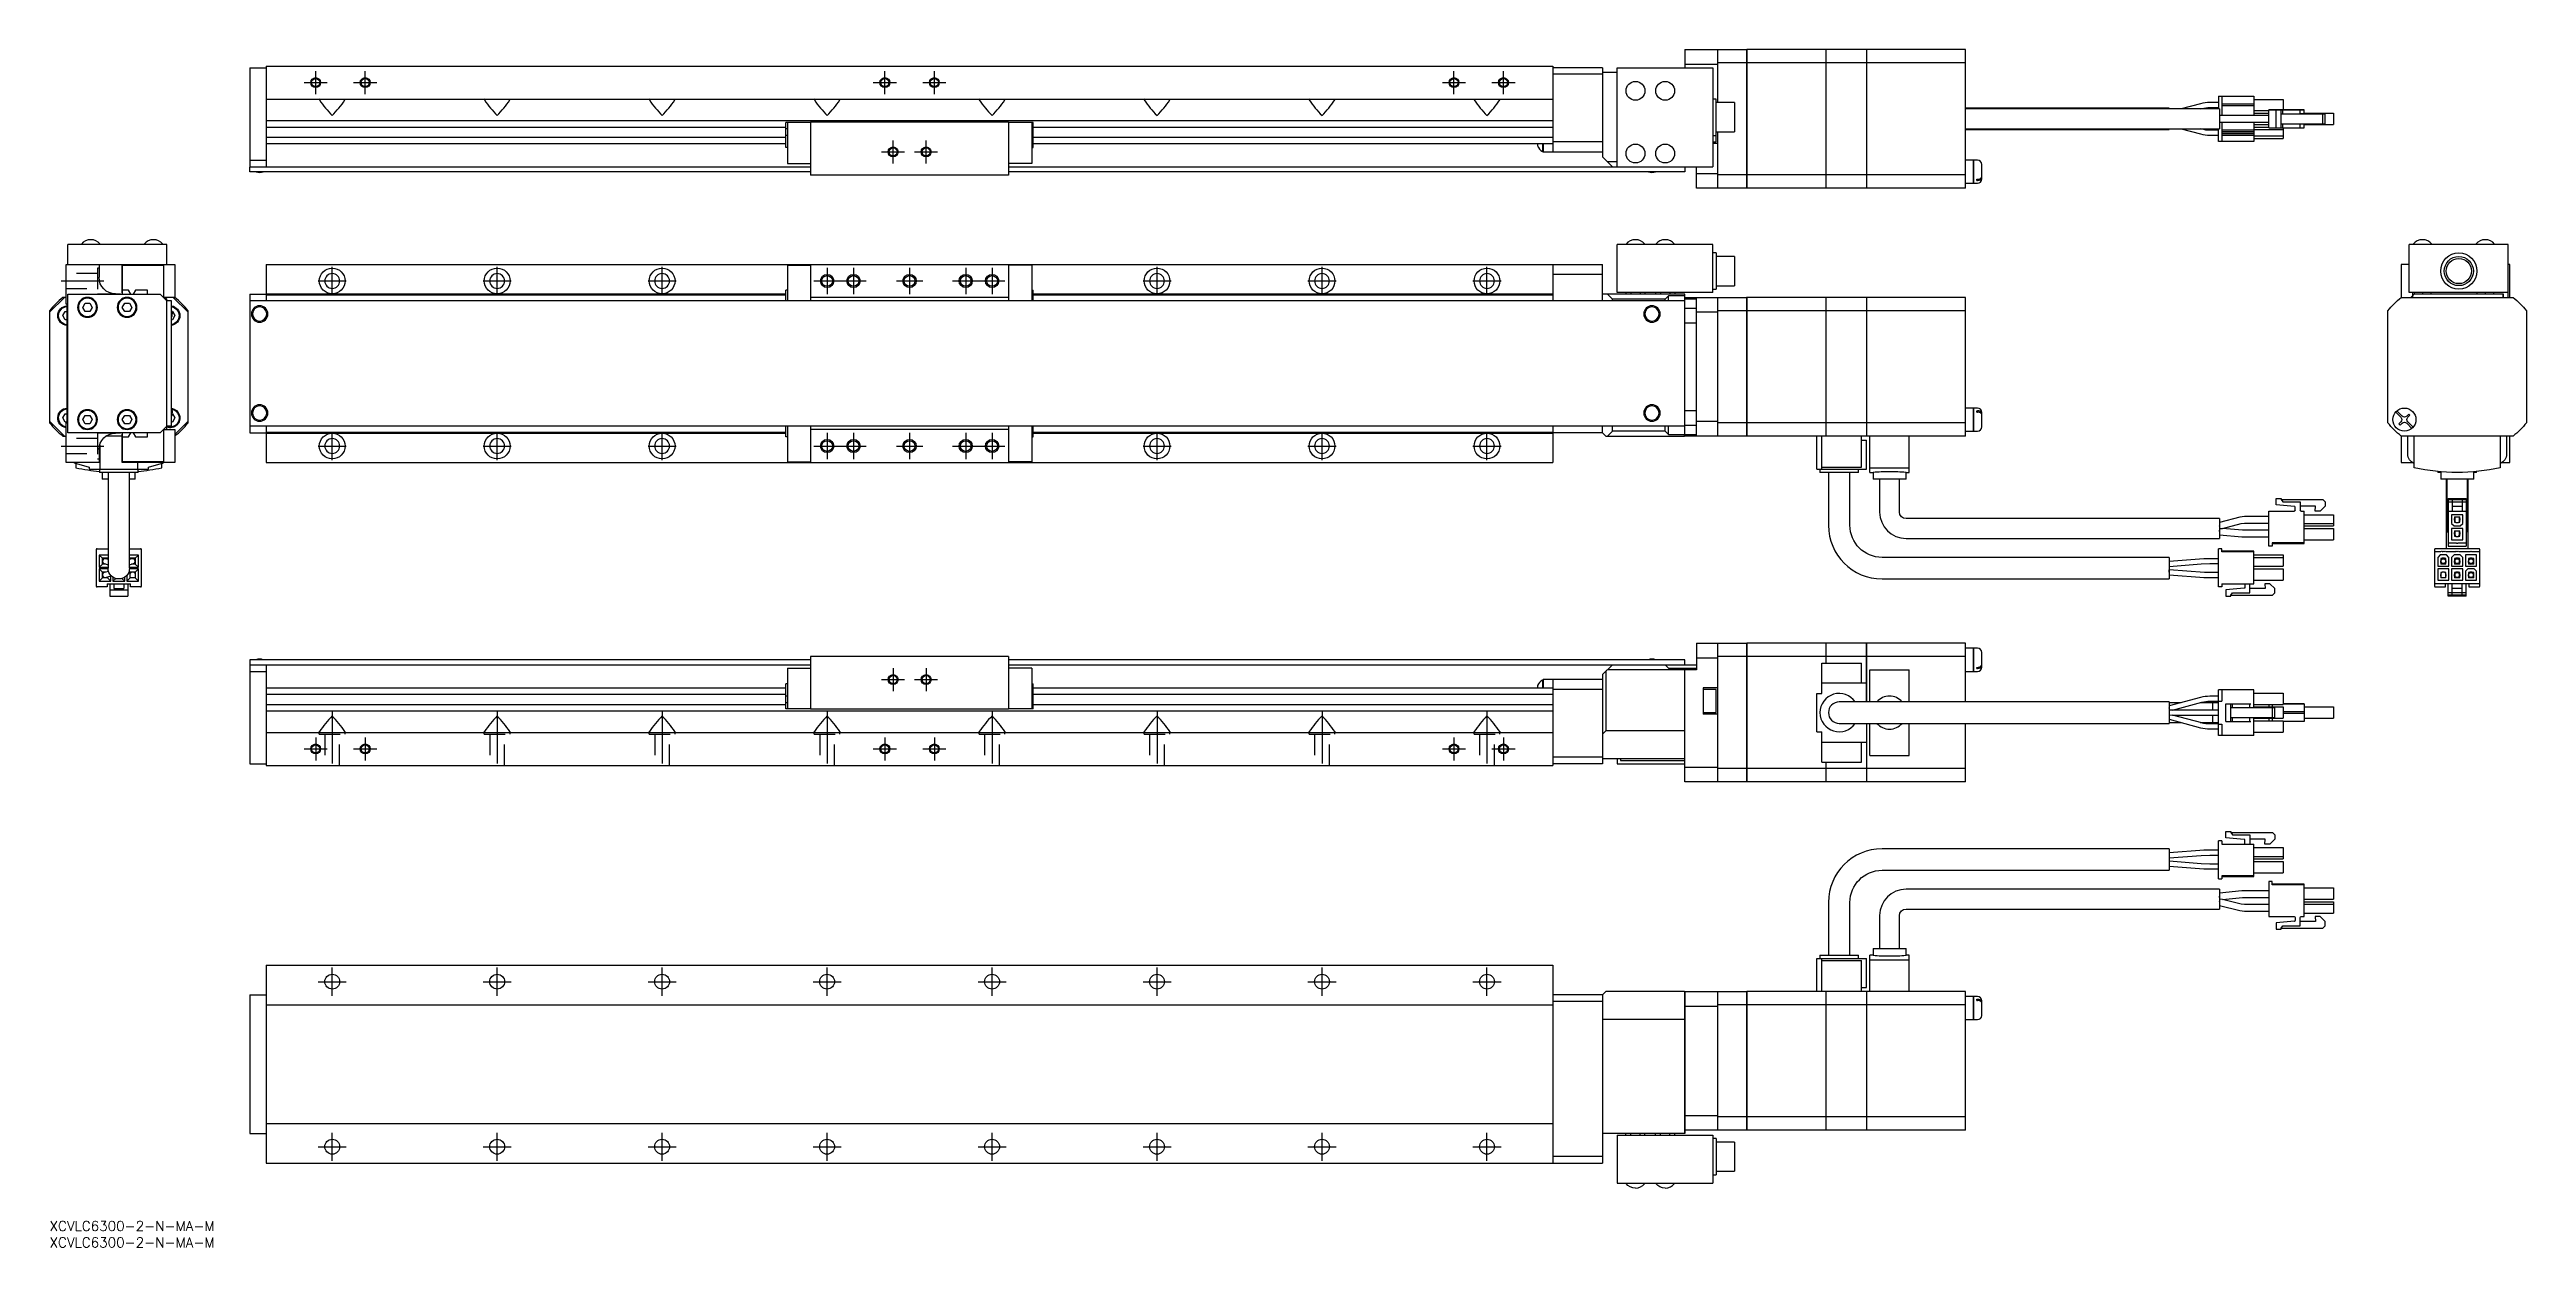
# Model space of a CAD drawing. Extents: x 0 to 751, y -8 to 355.
import ezdxf

# ---------------------------------------------------------------- set-up
doc = ezdxf.new("R2010")
doc.units = 0
doc.header["$LTSCALE"] = 0.5
doc.linetypes.add('CENTER', pattern=[50.8, 31.75, -6.35, 6.35, -6.35])
doc.linetypes.add('DASHED', pattern=[19.05, 12.7, -6.35])
for name, color, linetype in [('MSM_CENTER', 1, 'CENTER'), ('MSM_CONTINUOUS', 7, 'CONTINUOUS'), ('MSM_DASHED', 4, 'DASHED'), ('MSM_NARROW', 5, 'CONTINUOUS'), ('MSM_PART_NUMBER', 7, 'CONTINUOUS')]:
    doc.layers.add(name, color=color, linetype=linetype)
doc.styles.get("Standard").update_dxf_attribs({"font": 'txt.shx', "height": 3, "bigfont": 'bigfont.shx'})

msp = doc.modelspace()

# ---------------------------------------------------------------- texts
at = {"layer": 'MSM_PART_NUMBER'}
for p in [(0, -3), (0, -8)]:
    msp.add_text('XCVLC6300-2-N-MA-M', height=3, dxfattribs=at).set_placement(p)

# ---------------------------------------------------------------- linework, layer by layer
at = {"layer": 'MSM_CENTER'}
for p, q in [((80.67, 341.34), (80.67, 348.34)), ((80.67, 341.34), (80.67, 348.34)), ((95.67, 341.34), (95.67, 348.34)), ((95.67, 341.34), (95.67, 348.34)), ((253.17, 341.34), (253.17, 348.34)), ((253.17, 341.34), (253.17, 348.34)), ((268.17, 341.34), (268.17, 348.34)), ((268.17, 341.34), (268.17, 348.34)), ((425.67, 341.34), (425.67, 348.34)), ((425.67, 341.34), (425.67, 348.34)), ((440.67, 341.34), (440.67, 348.34)), ((440.67, 341.34), (440.67, 348.34)), ((77.17, 344.84), (84.17, 344.84)), ((77.17, 344.84), (84.17, 344.84)), ((92.17, 344.84), (99.17, 344.84)), ((92.17, 344.84), (99.17, 344.84)), ((249.67, 344.84), (256.67, 344.84)), ((249.67, 344.84), (256.67, 344.84)), ((264.67, 344.84), (271.67, 344.84)), ((264.67, 344.84), (271.67, 344.84)), ((422.17, 344.84), (429.17, 344.84)), ((422.17, 344.84), (429.17, 344.84)), ((437.17, 344.84), (444.17, 344.84)), ((437.17, 344.84), (444.17, 344.84)), ((252.17, 323.84), (259.17, 323.84)), ((252.17, 323.84), (259.17, 323.84)), ((255.67, 320.34), (255.67, 327.34)), ((255.67, 320.34), (255.67, 327.34)), ((262.17, 323.84), (269.17, 323.84)), ((262.17, 323.84), (269.17, 323.84)), ((265.67, 320.34), (265.67, 327.34)), ((265.67, 320.34), (265.67, 327.34)), ((85.67, 280.5), (85.67, 289)), ((85.67, 280.5), (85.67, 289)), ((135.67, 280.5), (135.67, 289)), ((135.67, 280.5), (135.67, 289)), ((185.67, 280.5), (185.67, 289)), ((185.67, 280.5), (185.67, 289)), ((235.67, 288.75), (235.67, 280.75)), ((235.67, 288.75), (235.67, 280.75)), ((243.67, 288.75), (243.67, 280.75)), ((243.67, 288.75), (243.67, 280.75)), ((260.67, 288.75), (260.67, 280.75)), ((260.67, 288.75), (260.67, 280.75)), ((277.67, 288.75), (277.67, 280.75)), ((277.67, 288.75), (277.67, 280.75)), ((285.67, 288.75), (285.67, 280.75)), ((285.67, 288.75), (285.67, 280.75)), ((335.67, 280.5), (335.67, 289)), ((335.67, 280.5), (335.67, 289)), ((385.67, 280.5), (385.67, 289)), ((385.67, 280.5), (385.67, 289)), ((435.67, 280.5), (435.67, 289)), ((435.67, 280.5), (435.67, 289)), ((3.5, 284.75), (16.5, 284.75)), ((3.5, 284.75), (16.5, 284.75)), ((81.42, 284.75), (89.92, 284.75)), ((81.42, 284.75), (89.92, 284.75)), ((131.42, 284.75), (139.92, 284.75)), ((131.42, 284.75), (139.92, 284.75)), ((181.42, 284.75), (189.92, 284.75)), ((181.42, 284.75), (189.92, 284.75)), ((231.67, 284.75), (247.67, 284.75)), ((231.67, 284.75), (247.67, 284.75)), ((256.67, 284.75), (264.67, 284.75)), ((256.67, 284.75), (264.67, 284.75)), ((273.67, 284.75), (289.67, 284.75)), ((273.67, 284.75), (289.67, 284.75)), ((331.42, 284.75), (339.92, 284.75)), ((331.42, 284.75), (339.92, 284.75)), ((381.42, 284.75), (389.92, 284.75)), ((381.42, 284.75), (389.92, 284.75)), ((431.42, 284.75), (439.92, 284.75)), ((431.42, 284.75), (439.92, 284.75)), ((3.5, 234.75), (16.5, 234.75)), ((3.5, 234.75), (16.5, 234.75)), ((81.42, 234.75), (89.92, 234.75)), ((81.42, 234.75), (89.92, 234.75)), ((85.67, 230.5), (85.67, 239)), ((85.67, 230.5), (85.67, 239)), ((131.42, 234.75), (139.92, 234.75)), ((131.42, 234.75), (139.92, 234.75)), ((135.67, 230.5), (135.67, 239)), ((135.67, 230.5), (135.67, 239)), ((181.42, 234.75), (189.92, 234.75)), ((181.42, 234.75), (189.92, 234.75)), ((185.67, 230.5), (185.67, 239)), ((185.67, 230.5), (185.67, 239)), ((231.67, 234.75), (247.67, 234.75)), ((231.67, 234.75), (247.67, 234.75)), ((235.67, 238.75), (235.67, 230.75)), ((235.67, 238.75), (235.67, 230.75)), ((243.67, 238.75), (243.67, 230.75)), ((243.67, 238.75), (243.67, 230.75)), ((256.67, 234.75), (264.67, 234.75)), ((256.67, 234.75), (264.67, 234.75)), ((260.67, 238.75), (260.67, 230.75)), ((260.67, 238.75), (260.67, 230.75)), ((273.67, 234.75), (289.67, 234.75)), ((273.67, 234.75), (289.67, 234.75)), ((277.67, 238.75), (277.67, 230.75)), ((277.67, 238.75), (277.67, 230.75)), ((285.67, 238.75), (285.67, 230.75)), ((285.67, 238.75), (285.67, 230.75)), ((331.42, 234.75), (339.92, 234.75)), ((331.42, 234.75), (339.92, 234.75)), ((335.67, 230.5), (335.67, 239)), ((335.67, 230.5), (335.67, 239)), ((381.42, 234.75), (389.92, 234.75)), ((381.42, 234.75), (389.92, 234.75)), ((385.67, 230.5), (385.67, 239)), ((385.67, 230.5), (385.67, 239)), ((431.42, 234.75), (439.92, 234.75)), ((431.42, 234.75), (439.92, 234.75)), ((435.67, 230.5), (435.67, 239)), ((435.67, 230.5), (435.67, 239)), ((255.67, 167.5), (255.67, 160.5)), ((255.67, 167.5), (255.67, 160.5)), ((265.67, 167.5), (265.67, 160.5)), ((265.67, 167.5), (265.67, 160.5)), ((252.17, 164), (259.17, 164)), ((252.17, 164), (259.17, 164)), ((262.17, 164), (269.17, 164)), ((262.17, 164), (269.17, 164)), ((85.67, 154.5), (85.67, 136)), ((85.67, 154.5), (85.67, 136)), ((135.67, 154.5), (135.67, 136)), ((135.67, 154.5), (135.67, 136)), ((185.67, 154.5), (185.67, 136)), ((185.67, 154.5), (185.67, 136)), ((235.67, 154.5), (235.67, 136)), ((235.67, 154.5), (235.67, 136)), ((285.67, 154.5), (285.67, 136)), ((285.67, 154.5), (285.67, 136)), ((335.67, 154.5), (335.67, 136)), ((335.67, 154.5), (335.67, 136)), ((385.67, 154.5), (385.67, 136)), ((385.67, 154.5), (385.67, 136)), ((435.67, 154.5), (435.67, 136)), ((435.67, 154.5), (435.67, 136)), ((77.17, 143), (84.17, 143)), ((77.17, 143), (84.17, 143)), ((80.67, 146.5), (80.67, 139.5)), ((80.67, 146.5), (80.67, 139.5)), ((92.17, 143), (99.17, 143)), ((92.17, 143), (99.17, 143)), ((95.67, 146.5), (95.67, 139.5)), ((95.67, 146.5), (95.67, 139.5)), ((249.67, 143), (256.67, 143)), ((249.67, 143), (256.67, 143)), ((253.17, 146.5), (253.17, 139.5)), ((253.17, 146.5), (253.17, 139.5)), ((264.67, 143), (271.67, 143)), ((264.67, 143), (271.67, 143)), ((268.17, 146.5), (268.17, 139.5)), ((268.17, 146.5), (268.17, 139.5)), ((422.17, 143), (429.17, 143)), ((422.17, 143), (429.17, 143)), ((425.67, 146.5), (425.67, 139.5)), ((425.67, 146.5), (425.67, 139.5)), ((437.17, 143), (444.17, 143)), ((437.17, 143), (444.17, 143)), ((440.67, 146.5), (440.67, 139.5)), ((440.67, 146.5), (440.67, 139.5)), ((85.67, 68.25), (85.67, 76.75)), ((85.67, 68.25), (85.67, 76.75)), ((135.67, 68.25), (135.67, 76.75)), ((135.67, 68.25), (135.67, 76.75)), ((185.67, 68.25), (185.67, 76.75)), ((185.67, 68.25), (185.67, 76.75)), ((235.67, 68.25), (235.67, 76.75)), ((235.67, 68.25), (235.67, 76.75)), ((285.67, 68.25), (285.67, 76.75)), ((285.67, 68.25), (285.67, 76.75)), ((335.67, 68.25), (335.67, 76.75)), ((335.67, 68.25), (335.67, 76.75)), ((385.67, 68.25), (385.67, 76.75)), ((385.67, 68.25), (385.67, 76.75)), ((435.67, 68.25), (435.67, 76.75)), ((435.67, 68.25), (435.67, 76.75)), ((81.42, 72.5), (89.92, 72.5)), ((81.42, 72.5), (89.92, 72.5)), ((131.42, 72.5), (139.92, 72.5)), ((131.42, 72.5), (139.92, 72.5)), ((181.42, 72.5), (189.92, 72.5)), ((181.42, 72.5), (189.92, 72.5)), ((231.42, 72.5), (239.92, 72.5)), ((231.42, 72.5), (239.92, 72.5)), ((281.42, 72.5), (289.92, 72.5)), ((281.42, 72.5), (289.92, 72.5)), ((331.42, 72.5), (339.92, 72.5)), ((331.42, 72.5), (339.92, 72.5)), ((381.42, 72.5), (389.92, 72.5)), ((381.42, 72.5), (389.92, 72.5)), ((431.42, 72.5), (439.92, 72.5)), ((431.42, 72.5), (439.92, 72.5)), ((85.67, 18.25), (85.67, 26.75)), ((85.67, 18.25), (85.67, 26.75)), ((135.67, 18.25), (135.67, 26.75)), ((135.67, 18.25), (135.67, 26.75)), ((185.67, 18.25), (185.67, 26.75)), ((185.67, 18.25), (185.67, 26.75)), ((235.67, 18.25), (235.67, 26.75)), ((235.67, 18.25), (235.67, 26.75)), ((285.67, 18.25), (285.67, 26.75)), ((285.67, 18.25), (285.67, 26.75)), ((335.67, 18.25), (335.67, 26.75)), ((335.67, 18.25), (335.67, 26.75)), ((385.67, 18.25), (385.67, 26.75)), ((385.67, 18.25), (385.67, 26.75)), ((435.67, 18.25), (435.67, 26.75)), ((435.67, 18.25), (435.67, 26.75)), ((81.42, 22.5), (89.92, 22.5)), ((81.42, 22.5), (89.92, 22.5)), ((131.42, 22.5), (139.92, 22.5)), ((131.42, 22.5), (139.92, 22.5)), ((181.42, 22.5), (189.92, 22.5)), ((181.42, 22.5), (189.92, 22.5)), ((231.42, 22.5), (239.92, 22.5)), ((231.42, 22.5), (239.92, 22.5)), ((281.42, 22.5), (289.92, 22.5)), ((281.42, 22.5), (289.92, 22.5)), ((331.42, 22.5), (339.92, 22.5)), ((331.42, 22.5), (339.92, 22.5)), ((381.42, 22.5), (389.92, 22.5)), ((381.42, 22.5), (389.92, 22.5)), ((431.42, 22.5), (439.92, 22.5)), ((431.42, 22.5), (439.92, 22.5))]:
    msp.add_line(p, q, dxfattribs=at)
at = {"layer": 'MSM_CONTINUOUS'}
for p, q in [((495.67, 354.84), (495.67, 349.34)), ((495.67, 354.84), (514.37, 354.84)), ((495.67, 354.84), (495.67, 349.34)), ((495.67, 354.84), (514.37, 354.84)), ((505.67, 338.76), (505.67, 354.84)), ((505.67, 338.76), (505.67, 354.84)), ((514.37, 354.84), (514.37, 312.84)), ((514.37, 354.84), (514.37, 312.84)), ((514.42, 354.79), (514.37, 354.79)), ((514.42, 354.79), (514.37, 354.79)), ((514.42, 354.84), (514.42, 312.84)), ((538.37, 354.84), (514.42, 354.84)), ((514.42, 354.84), (514.42, 312.84)), ((538.37, 354.84), (514.42, 354.84)), ((538.37, 354.84), (538.37, 312.84)), ((538.37, 354.84), (538.37, 312.84)), ((538.42, 354.79), (538.37, 354.79)), ((538.42, 354.79), (538.37, 354.79)), ((538.42, 354.84), (538.42, 312.84)), ((550.67, 354.84), (538.42, 354.84)), ((538.42, 354.84), (538.42, 312.84)), ((550.67, 354.84), (538.42, 354.84)), ((550.67, 354.84), (550.67, 312.84)), ((550.67, 354.84), (550.67, 312.84)), ((550.72, 354.79), (550.67, 354.79)), ((550.72, 354.79), (550.67, 354.79)), ((550.72, 354.84), (550.72, 312.84)), ((580.67, 354.84), (550.72, 354.84)), ((550.72, 354.84), (550.72, 312.84)), ((580.67, 354.84), (550.72, 354.84)), ((580.67, 312.84), (580.67, 354.84)), ((580.67, 312.84), (580.67, 354.84)), ((60.67, 349.34), (65.67, 349.34)), ((60.67, 349.34), (60.67, 319.34)), ((60.67, 349.34), (65.67, 349.34)), ((60.67, 349.34), (60.67, 319.34)), ((65.67, 349.84), (455.67, 349.84)), ((65.67, 349.84), (65.67, 319.34)), ((65.67, 349.84), (455.67, 349.84)), ((65.67, 349.84), (65.67, 319.34)), ((455.67, 349.84), (455.67, 347.34)), ((455.67, 349.84), (455.67, 323.84)), ((470.67, 349.34), (455.67, 349.34)), ((470.67, 349.34), (455.67, 349.34)), ((470.67, 347.34), (455.67, 347.34)), ((470.67, 347.34), (455.67, 347.34)), ((470.67, 349.34), (470.67, 322.34)), ((470.67, 349.34), (470.67, 322.34)), ((475.17, 347.84), (470.67, 347.84)), ((475.17, 347.84), (470.67, 347.84)), ((475.17, 319.34), (475.17, 349.34)), ((475.17, 349.34), (504.17, 349.34)), ((475.17, 319.34), (475.17, 349.34)), ((475.17, 349.34), (504.17, 349.34)), ((505.67, 350.34), (495.67, 350.34)), ((505.67, 350.34), (495.67, 350.34)), ((504.17, 349.34), (504.17, 319.34)), ((504.17, 349.34), (504.17, 319.34)), ((514.37, 350.81), (505.67, 350.81)), ((514.37, 350.81), (505.67, 350.81)), ((514.42, 350.55), (514.37, 350.55)), ((514.42, 350.55), (514.37, 350.55)), ((538.37, 350.81), (514.42, 350.81)), ((538.37, 350.81), (514.42, 350.81)), ((538.42, 350.55), (538.37, 350.55)), ((538.42, 350.55), (538.37, 350.55)), ((550.67, 350.81), (538.42, 350.81)), ((550.67, 350.81), (538.42, 350.81)), ((550.72, 350.55), (550.67, 350.55)), ((550.72, 350.55), (550.67, 350.55)), ((580.67, 350.81), (550.72, 350.81)), ((580.67, 350.81), (550.72, 350.81)), ((65.67, 339.84), (455.67, 339.84)), ((65.67, 339.84), (455.67, 339.84)), ((81.93, 339.84), (81.77, 339.71)), ((81.93, 339.84), (81.77, 339.71)), ((81.8, 339.58), (81.77, 339.71)), ((81.8, 339.58), (81.77, 339.71)), ((89.41, 339.84), (89.57, 339.71)), ((89.41, 339.84), (89.57, 339.71)), ((89.54, 339.58), (89.57, 339.71)), ((89.54, 339.58), (89.57, 339.71)), ((131.93, 339.84), (131.77, 339.71)), ((131.93, 339.84), (131.77, 339.71)), ((131.8, 339.58), (131.77, 339.71)), ((131.8, 339.58), (131.77, 339.71)), ((139.41, 339.84), (139.57, 339.71)), ((139.41, 339.84), (139.57, 339.71)), ((139.54, 339.58), (139.57, 339.71)), ((139.54, 339.58), (139.57, 339.71)), ((181.93, 339.84), (181.77, 339.71)), ((181.93, 339.84), (181.77, 339.71)), ((181.8, 339.58), (181.77, 339.71)), ((181.8, 339.58), (181.77, 339.71)), ((189.41, 339.84), (189.57, 339.71)), ((189.41, 339.84), (189.57, 339.71)), ((189.54, 339.58), (189.57, 339.71)), ((189.54, 339.58), (189.57, 339.71)), ((231.93, 339.84), (231.77, 339.71)), ((231.93, 339.84), (231.77, 339.71)), ((231.8, 339.58), (231.77, 339.71)), ((231.8, 339.58), (231.77, 339.71)), ((239.41, 339.84), (239.57, 339.71)), ((239.41, 339.84), (239.57, 339.71)), ((239.54, 339.58), (239.57, 339.71)), ((239.54, 339.58), (239.57, 339.71)), ((281.93, 339.84), (281.77, 339.71)), ((281.93, 339.84), (281.77, 339.71)), ((281.8, 339.58), (281.77, 339.71)), ((281.8, 339.58), (281.77, 339.71)), ((289.41, 339.84), (289.57, 339.71)), ((289.41, 339.84), (289.57, 339.71)), ((289.54, 339.58), (289.57, 339.71)), ((289.54, 339.58), (289.57, 339.71)), ((331.93, 339.84), (331.77, 339.71)), ((331.93, 339.84), (331.77, 339.71)), ((331.8, 339.58), (331.77, 339.71)), ((331.8, 339.58), (331.77, 339.71)), ((339.41, 339.84), (339.57, 339.71)), ((339.41, 339.84), (339.57, 339.71)), ((339.54, 339.58), (339.57, 339.71)), ((339.54, 339.58), (339.57, 339.71)), ((381.93, 339.84), (381.77, 339.71)), ((381.93, 339.84), (381.77, 339.71)), ((381.8, 339.58), (381.77, 339.71)), ((381.8, 339.58), (381.77, 339.71)), ((389.41, 339.84), (389.57, 339.71)), ((389.41, 339.84), (389.57, 339.71)), ((389.54, 339.58), (389.57, 339.71)), ((389.54, 339.58), (389.57, 339.71)), ((431.93, 339.84), (431.77, 339.71)), ((431.93, 339.84), (431.77, 339.71)), ((431.8, 339.58), (431.77, 339.71)), ((431.8, 339.58), (431.77, 339.71)), ((439.41, 339.84), (439.57, 339.71)), ((439.41, 339.84), (439.57, 339.71)), ((439.54, 339.58), (439.57, 339.71)), ((439.54, 339.58), (439.57, 339.71)), ((455.67, 339.84), (455.67, 323.84)), ((505.17, 339.84), (504.17, 339.84)), ((505.17, 339.84), (504.17, 339.84)), ((505.17, 326.84), (505.17, 339.84)), ((505.17, 326.84), (505.17, 339.84)), ((510.67, 338.76), (505.17, 338.76)), ((510.67, 338.76), (505.17, 338.76)), ((510.67, 338.76), (510.67, 329.91)), ((510.67, 338.76), (510.67, 329.91)), ((651.91, 338.41), (646.05, 336.84)), ((651.91, 338.41), (646.05, 336.84)), ((657.42, 338.79), (654.79, 338.79)), ((657.42, 338.79), (654.79, 338.79)), ((657.42, 340.74), (657.42, 336.84)), ((657.42, 340.74), (668.12, 340.74)), ((657.42, 340.74), (657.42, 336.84)), ((657.42, 340.74), (668.12, 340.74)), ((658.42, 340.74), (658.42, 334.84)), ((658.42, 340.74), (658.42, 334.84)), ((668.12, 338.29), (658.42, 338.29)), ((668.12, 338.29), (658.42, 338.29)), ((668.12, 340.74), (668.12, 334.84)), ((668.12, 340.74), (668.12, 334.84)), ((668.12, 339.74), (677.02, 339.74)), ((668.12, 339.74), (677.02, 339.74)), ((677.02, 339.74), (677.02, 336.54)), ((677.02, 339.74), (677.02, 336.54)), ((65.67, 333.34), (455.67, 333.34)), ((65.67, 333.34), (455.67, 333.34)), ((65.67, 331.37), (223.17, 331.37)), ((65.67, 331.37), (223.17, 331.37)), ((230.67, 332.74), (223.17, 332.74)), ((223.17, 325.14), (223.17, 332.74)), ((230.67, 332.74), (223.17, 332.74)), ((223.17, 325.14), (223.17, 332.74)), ((223.67, 330.86), (223.17, 330.86)), ((223.67, 330.86), (223.17, 330.86)), ((223.67, 332.74), (223.67, 320.34)), ((223.67, 332.74), (223.67, 320.34)), ((290.67, 332.84), (230.67, 332.84)), ((230.67, 332.84), (230.67, 316.84)), ((290.67, 332.84), (230.67, 332.84)), ((230.67, 332.84), (230.67, 316.84)), ((290.67, 332.84), (290.67, 316.84)), ((290.67, 332.84), (290.67, 316.84)), ((298.17, 332.74), (290.67, 332.74)), ((298.17, 332.74), (290.67, 332.74)), ((297.67, 332.74), (297.67, 320.34)), ((297.67, 332.74), (297.67, 320.34)), ((297.67, 330.86), (298.17, 330.86)), ((297.67, 330.86), (298.17, 330.86)), ((298.17, 325.14), (298.17, 332.74)), ((298.17, 325.14), (298.17, 332.74)), ((298.17, 331.37), (455.67, 331.37)), ((298.17, 331.37), (455.67, 331.37)), ((642.42, 337.09), (580.67, 337.09)), ((642.42, 337.09), (580.67, 337.09)), ((657.67, 336.84), (580.67, 336.84)), ((657.67, 336.84), (580.67, 336.84)), ((580.67, 330.84), (657.67, 330.84)), ((580.67, 330.84), (657.67, 330.84)), ((580.67, 330.59), (642.42, 330.59)), ((580.67, 330.59), (642.42, 330.59)), ((641.42, 337.09), (641.42, 336.84)), ((641.42, 337.09), (641.42, 336.84)), ((641.42, 330.84), (641.42, 330.59)), ((641.42, 330.84), (641.42, 330.59)), ((642.42, 337.09), (642.42, 336.84)), ((642.42, 337.09), (642.42, 336.84)), ((642.42, 330.84), (642.42, 330.59)), ((642.42, 330.84), (642.42, 330.59)), ((646.05, 330.84), (651.9, 329.27)), ((646.05, 330.84), (651.9, 329.27)), ((651.84, 336.84), (652.3, 336.96)), ((651.84, 336.84), (652.3, 336.96)), ((652.29, 330.72), (651.84, 330.84)), ((652.29, 330.72), (651.84, 330.84)), ((654.79, 337.29), (657.42, 337.29)), ((654.79, 337.29), (657.42, 337.29)), ((657.42, 330.39), (654.79, 330.39)), ((657.42, 330.39), (654.79, 330.39)), ((657.42, 326.94), (657.42, 330.84)), ((657.42, 326.94), (657.42, 330.84)), ((657.67, 336.84), (657.67, 330.84)), ((657.67, 336.84), (657.67, 330.84)), ((664.05, 334.84), (657.67, 334.84)), ((664.57, 334.84), (657.67, 334.84)), ((664.05, 334.84), (657.67, 334.84)), ((664.57, 334.84), (657.67, 334.84)), ((657.67, 332.84), (664.05, 332.84)), ((657.67, 332.84), (664.05, 332.84)), ((668.12, 337.79), (658.42, 337.79)), ((668.12, 337.79), (658.42, 337.79)), ((658.42, 332.84), (658.42, 326.94)), ((658.42, 332.84), (658.42, 326.94)), ((668.12, 330.44), (658.42, 330.44)), ((668.12, 330.44), (658.42, 330.44)), ((665.31, 334.84), (664.05, 334.84)), ((665.31, 334.84), (664.05, 334.84)), ((664.05, 332.84), (665.31, 332.84)), ((664.05, 332.84), (665.31, 332.84)), ((664.77, 334.84), (664.57, 334.84)), ((664.77, 334.84), (664.57, 334.84)), ((672.67, 334.84), (664.77, 334.84)), ((672.67, 334.84), (664.77, 334.84)), ((672.67, 334.84), (665.31, 334.84)), ((672.67, 334.84), (665.31, 334.84)), ((665.31, 332.84), (672.67, 332.84)), ((665.31, 332.84), (672.67, 332.84)), ((668.12, 336.34), (672.67, 336.34)), ((668.12, 336.34), (672.67, 336.34)), ((668.12, 335.54), (672.67, 335.54)), ((668.12, 335.54), (672.67, 335.54)), ((668.12, 332.84), (668.12, 326.94)), ((668.12, 332.84), (668.12, 326.94)), ((668.12, 332.14), (672.67, 332.14)), ((668.12, 332.14), (672.67, 332.14)), ((668.12, 331.34), (672.67, 331.34)), ((668.12, 331.34), (672.67, 331.34)), ((668.12, 330.59), (677.02, 330.59)), ((668.12, 330.59), (677.02, 330.59)), ((672.67, 336.54), (680.32, 336.54)), ((672.67, 336.54), (672.67, 336.54)), ((673.67, 336.54), (672.67, 336.54)), ((672.67, 331.14), (672.67, 336.54)), ((672.67, 336.54), (680.32, 336.54)), ((672.67, 336.54), (672.67, 336.54)), ((673.67, 336.54), (672.67, 336.54)), ((672.67, 331.14), (672.67, 336.54)), ((672.67, 331.14), (674.87, 331.14)), ((672.67, 331.14), (674.87, 331.14)), ((683.37, 336.54), (673.67, 336.54)), ((683.37, 336.54), (673.67, 336.54)), ((674.87, 336.54), (676.37, 336.54)), ((680.44, 336.54), (674.87, 336.54)), ((674.87, 331.14), (674.87, 336.54)), ((674.87, 336.54), (676.37, 336.54)), ((680.44, 336.54), (674.87, 336.54)), ((674.87, 331.14), (674.87, 336.54)), ((674.87, 331.14), (676.37, 331.14)), ((674.87, 331.14), (676.37, 331.14)), ((676.37, 336.54), (676.87, 336.54)), ((676.37, 331.14), (676.37, 336.54)), ((676.37, 336.54), (676.87, 336.54)), ((676.37, 331.14), (676.37, 336.54)), ((676.37, 335.34), (688.97, 335.34)), ((676.37, 335.34), (688.97, 335.34)), ((676.37, 332.34), (688.97, 332.34)), ((676.37, 332.34), (688.97, 332.34)), ((676.37, 331.14), (676.87, 331.14)), ((676.37, 331.14), (676.87, 331.14)), ((676.87, 336.54), (682.12, 336.54)), ((676.87, 335.34), (676.87, 336.54)), ((676.87, 336.54), (682.12, 336.54)), ((676.87, 335.34), (676.87, 336.54)), ((676.87, 331.14), (676.87, 332.34)), ((676.87, 331.14), (676.87, 332.34)), ((676.87, 331.14), (682.12, 331.14)), ((676.87, 331.14), (682.12, 331.14)), ((677.02, 331.14), (677.02, 327.94)), ((677.02, 331.14), (677.02, 327.94)), ((680.32, 336.54), (680.62, 336.54)), ((680.32, 336.54), (680.62, 336.54)), ((680.62, 336.54), (680.44, 336.54)), ((680.62, 336.54), (680.44, 336.54)), ((682.12, 336.54), (682.42, 336.54)), ((682.12, 335.34), (682.12, 336.54)), ((682.12, 336.54), (682.42, 336.54)), ((682.12, 335.34), (682.12, 336.54)), ((686.8, 335.34), (682.12, 335.34)), ((682.42, 335.34), (682.12, 335.34)), ((686.8, 335.34), (682.12, 335.34)), ((682.42, 335.34), (682.12, 335.34)), ((682.12, 331.14), (682.12, 332.34)), ((682.12, 331.14), (682.12, 332.34)), ((682.12, 331.14), (682.42, 331.14)), ((682.12, 331.14), (682.42, 331.14)), ((682.42, 336.54), (683.37, 336.54)), ((682.42, 336.54), (683.37, 336.54)), ((682.42, 331.14), (683.37, 331.14)), ((682.42, 331.14), (683.37, 331.14)), ((683.37, 336.54), (683.37, 336.54)), ((683.37, 335.34), (683.37, 336.54)), ((683.37, 336.54), (683.37, 336.54)), ((683.37, 335.34), (683.37, 336.54)), ((683.37, 335.54), (692.27, 335.54)), ((683.37, 335.54), (692.27, 335.54)), ((683.37, 335.54), (692.27, 335.54)), ((683.37, 335.54), (692.27, 335.54)), ((683.37, 335.54), (692.27, 335.54)), ((683.37, 335.54), (692.27, 335.54)), ((683.37, 331.14), (683.37, 332.34)), ((683.37, 331.14), (683.37, 332.34)), ((683.37, 332.14), (692.27, 332.14)), ((683.37, 332.14), (692.27, 332.14)), ((686.67, 335.34), (686.8, 335.34)), ((686.67, 335.34), (686.8, 335.34)), ((688.17, 335.34), (686.8, 335.34)), ((688.17, 335.34), (686.8, 335.34)), ((689.67, 335.34), (688.17, 335.34)), ((689.67, 335.34), (688.17, 335.34)), ((688.97, 332.34), (688.97, 335.34)), ((688.97, 335.34), (689.67, 335.34)), ((688.97, 332.34), (688.97, 335.34)), ((688.97, 335.34), (689.67, 335.34)), ((688.97, 332.34), (689.67, 332.34)), ((688.97, 332.34), (689.67, 332.34)), ((689.67, 332.34), (689.67, 335.34)), ((689.67, 332.34), (689.67, 335.34)), ((692.27, 335.54), (692.27, 332.14)), ((692.27, 335.54), (692.27, 332.14)), ((65.67, 328.3), (223.17, 328.3)), ((65.67, 328.3), (223.17, 328.3)), ((65.67, 326.34), (223.17, 326.34)), ((65.67, 326.34), (223.17, 326.34)), ((223.67, 328.81), (223.17, 328.81)), ((223.67, 328.81), (223.17, 328.81)), ((223.67, 325.14), (223.17, 325.14)), ((223.67, 325.14), (223.17, 325.14)), ((297.67, 328.81), (298.17, 328.81)), ((297.67, 328.81), (298.17, 328.81)), ((297.67, 325.14), (298.17, 325.14)), ((297.67, 325.14), (298.17, 325.14)), ((298.17, 328.3), (455.67, 328.3)), ((298.17, 328.3), (455.67, 328.3)), ((298.17, 326.34), (455.67, 326.34)), ((298.17, 326.34), (455.67, 326.34)), ((451.02, 326.34), (451.02, 325.63)), ((451.02, 326.34), (451.02, 325.63)), ((452.47, 326.34), (452.47, 323.98)), ((452.47, 326.34), (452.47, 323.98)), ((452.47, 323.98), (452.67, 323.98)), ((452.47, 323.98), (452.67, 323.98)), ((452.67, 326.34), (452.67, 323.84)), ((452.67, 326.34), (452.67, 323.84)), ((452.67, 323.84), (470.67, 323.84)), ((452.67, 323.84), (470.67, 323.84)), ((470.67, 326.84), (455.67, 326.84)), ((470.67, 326.84), (455.67, 326.84)), ((504.17, 328.84), (505.17, 328.84)), ((504.17, 328.84), (505.17, 328.84)), ((504.17, 326.84), (505.17, 326.84)), ((504.17, 326.84), (505.17, 326.84)), ((505.67, 326.34), (504.17, 326.34)), ((505.67, 326.34), (504.17, 326.34)), ((505.17, 329.91), (510.67, 329.91)), ((505.17, 329.91), (510.67, 329.91)), ((505.67, 312.84), (505.67, 329.91)), ((505.67, 312.84), (505.67, 329.91)), ((654.79, 328.89), (657.42, 328.89)), ((654.79, 328.89), (657.42, 328.89)), ((668.12, 326.94), (657.42, 326.94)), ((668.12, 326.94), (657.42, 326.94)), ((668.12, 329.94), (658.42, 329.94)), ((668.12, 329.94), (658.42, 329.94)), ((668.12, 329.89), (658.42, 329.89)), ((668.12, 329.89), (658.42, 329.89)), ((668.12, 329.39), (658.42, 329.39)), ((668.12, 329.39), (658.42, 329.39)), ((668.12, 329.34), (658.42, 329.34)), ((668.12, 329.34), (658.42, 329.34)), ((668.12, 328.84), (658.42, 328.84)), ((668.12, 328.84), (658.42, 328.84)), ((668.12, 328.69), (677.02, 328.69)), ((668.12, 328.69), (677.02, 328.69)), ((668.12, 327.94), (677.02, 327.94)), ((668.12, 327.94), (677.02, 327.94)), ((60.67, 321.34), (65.67, 321.34)), ((60.67, 321.34), (65.67, 321.34)), ((60.67, 319.34), (230.67, 319.34)), ((60.67, 319.24), (60.77, 319.34)), ((60.67, 319.34), (230.67, 319.34)), ((60.67, 319.24), (60.77, 319.34)), ((60.67, 317.84), (60.67, 319.24)), ((60.67, 317.84), (60.67, 319.24)), ((230.67, 317.84), (60.67, 317.84)), ((230.67, 317.84), (60.67, 317.84)), ((223.67, 320.34), (230.67, 320.34)), ((223.67, 320.34), (230.67, 320.34)), ((290.67, 316.84), (230.67, 316.84)), ((290.67, 316.84), (230.67, 316.84)), ((297.67, 320.34), (290.67, 320.34)), ((297.67, 320.34), (290.67, 320.34)), ((290.67, 319.34), (504.17, 319.34)), ((290.67, 319.34), (504.17, 319.34)), ((495.67, 317.84), (290.67, 317.84)), ((495.67, 317.84), (290.67, 317.84)), ((473.67, 319.34), (470.67, 322.34)), ((473.67, 319.34), (470.67, 322.34)), ((475.17, 320.84), (472.17, 320.84)), ((475.17, 320.84), (472.17, 320.84)), ((495.57, 319.34), (495.67, 319.24)), ((495.57, 319.34), (495.67, 319.24)), ((495.67, 319.24), (495.67, 317.84)), ((495.67, 319.24), (495.67, 317.84)), ((499.17, 312.84), (499.17, 319.34)), ((499.17, 312.84), (499.17, 319.34)), ((499.17, 317.34), (505.67, 317.34)), ((499.17, 317.34), (505.67, 317.34)), ((514.37, 316.87), (505.67, 316.87)), ((514.37, 316.87), (505.67, 316.87)), ((514.42, 317.12), (514.37, 317.12)), ((514.42, 317.12), (514.37, 317.12)), ((538.37, 316.87), (514.42, 316.87)), ((538.37, 316.87), (514.42, 316.87)), ((538.42, 317.12), (538.37, 317.12)), ((538.42, 317.12), (538.37, 317.12)), ((550.67, 316.87), (538.42, 316.87)), ((550.67, 316.87), (538.42, 316.87)), ((550.72, 317.12), (550.67, 317.12)), ((550.72, 317.12), (550.67, 317.12)), ((580.67, 316.87), (550.72, 316.87)), ((580.67, 316.87), (550.72, 316.87)), ((583.17, 321.34), (580.67, 321.34)), ((583.17, 321.34), (580.67, 321.34)), ((583.17, 314.34), (583.17, 321.34)), ((583.17, 314.34), (583.17, 321.34)), ((583.22, 321.29), (583.17, 321.29)), ((583.22, 321.29), (583.17, 321.29)), ((583.22, 314.34), (583.22, 321.34)), ((584.37, 321.34), (583.22, 321.34)), ((583.22, 314.34), (583.22, 321.34)), ((584.37, 321.34), (583.22, 321.34)), ((584.17, 315.54), (584.37, 315.54)), ((584.17, 315.19), (584.17, 315.54)), ((584.17, 315.54), (584.37, 315.54)), ((584.17, 315.19), (584.17, 315.54)), ((585.67, 315.64), (585.67, 320.04)), ((585.67, 315.64), (585.67, 320.04)), ((514.37, 312.84), (499.17, 312.84)), ((514.37, 312.84), (499.17, 312.84)), ((514.42, 312.89), (514.37, 312.89)), ((514.42, 312.89), (514.37, 312.89)), ((538.37, 312.84), (514.42, 312.84)), ((538.37, 312.84), (514.42, 312.84)), ((538.42, 312.89), (538.37, 312.89)), ((538.42, 312.89), (538.37, 312.89)), ((550.67, 312.84), (538.42, 312.84)), ((550.67, 312.84), (538.42, 312.84)), ((550.72, 312.89), (550.67, 312.89)), ((550.72, 312.89), (550.67, 312.89)), ((580.67, 312.84), (550.72, 312.84)), ((580.67, 312.84), (550.72, 312.84)), ((580.67, 314.34), (583.17, 314.34)), ((580.67, 314.34), (583.17, 314.34)), ((583.17, 314.39), (583.22, 314.39)), ((583.17, 314.39), (583.22, 314.39)), ((583.22, 314.34), (584.37, 314.34)), ((583.22, 314.34), (584.37, 314.34)), ((584.17, 315.19), (584.37, 315.19)), ((584.17, 315.19), (584.37, 315.19)), ((5.5, 289.75), (5.5, 295.75)), ((35.5, 295.75), (5.5, 295.75)), ((5.5, 289.75), (5.5, 295.75)), ((35.5, 295.75), (5.5, 295.75)), ((9.65, 295.91), (15.35, 295.91)), ((9.65, 295.91), (9.65, 295.75)), ((9.65, 295.91), (15.35, 295.91)), ((9.65, 295.91), (9.65, 295.75)), ((15.35, 295.75), (15.35, 295.91)), ((15.35, 295.75), (15.35, 295.91)), ((28.65, 295.91), (34.35, 295.91)), ((28.65, 295.91), (28.65, 295.75)), ((28.65, 295.91), (34.35, 295.91)), ((28.65, 295.91), (28.65, 295.75)), ((34.35, 295.75), (34.35, 295.91)), ((34.35, 295.75), (34.35, 295.91)), ((35.5, 289.75), (35.5, 295.75)), ((35.5, 289.75), (35.5, 295.75)), ((504.17, 295.75), (475.17, 295.75)), ((475.17, 281.25), (475.17, 295.75)), ((504.17, 295.75), (475.17, 295.75)), ((475.17, 281.25), (475.17, 295.75)), ((477.82, 295.91), (483.52, 295.91)), ((477.82, 295.91), (477.82, 295.75)), ((477.82, 295.91), (483.52, 295.91)), ((477.82, 295.91), (477.82, 295.75)), ((483.52, 295.75), (483.52, 295.91)), ((483.52, 295.75), (483.52, 295.91)), ((486.82, 295.91), (492.52, 295.91)), ((486.82, 295.91), (486.82, 295.75)), ((486.82, 295.91), (492.52, 295.91)), ((486.82, 295.91), (486.82, 295.75)), ((492.52, 295.75), (492.52, 295.91)), ((492.52, 295.75), (492.52, 295.91)), ((504.17, 281.25), (504.17, 295.75)), ((504.17, 281.25), (504.17, 295.75)), ((505.17, 293.25), (504.17, 293.25)), ((505.17, 293.25), (504.17, 293.25)), ((505.17, 293.25), (505.17, 282.25)), ((505.17, 293.25), (505.17, 282.25)), ((715.22, 281.25), (715.22, 295.75)), ((745.22, 295.75), (715.22, 295.75)), ((715.22, 281.25), (715.22, 295.75)), ((745.22, 295.75), (715.22, 295.75)), ((716.37, 295.91), (722.07, 295.91)), ((716.37, 295.91), (716.37, 295.75)), ((716.37, 295.91), (722.07, 295.91)), ((716.37, 295.91), (716.37, 295.75)), ((722.07, 295.75), (722.07, 295.91)), ((722.07, 295.75), (722.07, 295.91)), ((735.37, 295.91), (741.07, 295.91)), ((735.37, 295.91), (735.37, 295.75)), ((735.37, 295.91), (741.07, 295.91)), ((735.37, 295.91), (735.37, 295.75)), ((741.07, 295.75), (741.07, 295.91)), ((741.07, 295.75), (741.07, 295.91)), ((745.22, 279.75), (745.22, 295.75)), ((745.22, 279.75), (745.22, 295.75)), ((5, 277.75), (5, 289.75)), ((5, 289.75), (38, 289.75)), ((5, 277.75), (5, 289.75)), ((5, 289.75), (38, 289.75)), ((15, 289.75), (15, 285.85)), ((15, 289.75), (15, 285.85)), ((22, 281.15), (22, 289.75)), ((22, 281.15), (22, 289.75)), ((22.1, 280.75), (22.1, 289.55)), ((22.1, 289.55), (34.5, 289.55)), ((22.1, 280.75), (22.1, 289.55)), ((22.1, 289.55), (34.5, 289.55)), ((34.5, 289.55), (34.5, 279.75)), ((34.5, 289.55), (34.5, 279.75)), ((38, 289.75), (38, 279.75)), ((38, 289.75), (38, 279.75)), ((65.67, 289.75), (65.67, 278.75)), ((65.67, 289.75), (470.67, 289.75)), ((65.67, 289.75), (65.67, 278.75)), ((65.67, 289.75), (470.67, 289.75)), ((223.67, 289.55), (230.67, 289.55)), ((223.67, 289.55), (223.67, 278.75)), ((223.67, 289.55), (230.67, 289.55)), ((223.67, 289.55), (223.67, 278.75)), ((230.67, 289.75), (230.67, 278.75)), ((230.67, 289.75), (230.67, 278.75)), ((290.67, 289.75), (290.67, 278.75)), ((290.67, 289.75), (290.67, 278.75)), ((297.67, 289.55), (290.67, 289.55)), ((297.67, 289.55), (290.67, 289.55)), ((297.67, 289.55), (297.67, 278.75)), ((297.67, 289.55), (297.67, 278.75)), ((455.67, 289.75), (455.67, 278.75)), ((455.67, 289.75), (455.67, 278.75)), ((470.67, 286.75), (455.67, 286.75)), ((470.67, 286.75), (455.67, 286.75)), ((470.67, 278.75), (470.67, 289.75)), ((470.67, 278.75), (470.67, 289.75)), ((510.67, 292.17), (505.17, 292.17)), ((510.67, 292.17), (505.17, 292.17)), ((510.67, 292.17), (510.67, 283.32)), ((510.67, 292.17), (510.67, 283.32)), ((712.72, 289.75), (712.72, 279.75)), ((715.22, 289.75), (712.72, 289.75)), ((712.72, 289.75), (712.72, 279.75)), ((715.22, 289.75), (712.72, 289.75)), ((745.72, 289.75), (745.22, 289.75)), ((745.72, 289.75), (745.22, 289.75)), ((745.72, 279.75), (745.72, 289.75)), ((745.72, 279.75), (745.72, 289.75)), ((4.5, 279.75), (0, 275.25)), ((4.5, 279.75), (0, 275.25)), ((5, 279.75), (4.03, 279.75)), ((5, 279.75), (4.03, 279.75)), ((5.5, 238.75), (5.5, 280.75)), ((5.5, 280.75), (33.5, 280.75)), ((5.5, 238.75), (5.5, 280.75)), ((5.5, 280.75), (33.5, 280.75)), ((10.06, 276.75), (10.78, 278)), ((10.06, 276.75), (10.78, 278)), ((10.78, 278), (12.22, 278)), ((10.78, 278), (12.22, 278)), ((12.22, 278), (12.94, 276.75)), ((12.22, 278), (12.94, 276.75)), ((20, 280.85), (21.5, 280.85)), ((20, 280.85), (21.5, 280.85)), ((21.5, 280.85), (21.5, 280.75)), ((21.5, 280.85), (21.5, 280.75)), ((22.1, 281.15), (22, 281.15)), ((22.1, 281.15), (22, 281.15)), ((22.06, 276.75), (22.78, 278)), ((22.06, 276.75), (22.78, 278)), ((23.97, 281.95), (22.1, 281.95)), ((23.97, 281.95), (22.1, 281.95)), ((22.78, 278), (24.22, 278)), ((22.78, 278), (24.22, 278)), ((24.66, 280.75), (23.97, 281.95)), ((24.66, 280.75), (23.97, 281.95)), ((24.22, 278), (24.94, 276.75)), ((24.22, 278), (24.94, 276.75)), ((26.02, 281.95), (25.34, 280.75)), ((26.02, 281.95), (25.34, 280.75)), ((29.7, 281.95), (26.02, 281.95)), ((29.7, 281.95), (26.02, 281.95)), ((29.7, 280.75), (29.7, 281.95)), ((29.7, 280.75), (29.7, 281.95)), ((33.5, 280.75), (35.5, 278.75)), ((33.5, 280.75), (35.5, 278.75)), ((34.7, 279.75), (34.7, 279.55)), ((38, 279.75), (34.7, 279.75)), ((34.7, 279.75), (34.7, 279.55)), ((38, 279.75), (34.7, 279.75)), ((35.5, 279.25), (35, 279.75)), ((35.5, 279.25), (35, 279.75)), ((35.5, 239.75), (35.5, 279.25)), ((35.5, 239.75), (35.5, 279.25)), ((37, 278.75), (35.5, 278.75)), ((37, 278.75), (35.5, 278.75)), ((35.6, 240.75), (35.6, 278.75)), ((35.6, 240.75), (35.6, 278.75)), ((37, 240.75), (37, 278.75)), ((37, 240.75), (37, 278.75)), ((42, 275.25), (37.5, 279.75)), ((42, 275.25), (37.5, 279.75)), ((60.67, 280.75), (65.67, 280.75)), ((60.67, 280.75), (60.67, 238.75)), ((60.67, 280.75), (65.67, 280.75)), ((60.67, 280.75), (60.67, 238.75)), ((495.67, 278.75), (60.67, 278.75)), ((495.67, 278.75), (60.67, 278.75)), ((65.67, 280.85), (223.17, 280.85)), ((65.67, 280.85), (223.17, 280.85)), ((65.67, 280.55), (223.17, 280.55)), ((65.67, 280.55), (223.17, 280.55)), ((223.67, 281.95), (223.17, 281.95)), ((223.17, 278.75), (223.17, 281.95)), ((223.67, 281.95), (223.17, 281.95)), ((223.17, 278.75), (223.17, 281.95)), ((290.67, 279.75), (230.67, 279.75)), ((290.67, 279.75), (230.67, 279.75)), ((297.67, 281.95), (298.17, 281.95)), ((297.67, 281.95), (298.17, 281.95)), ((298.17, 278.75), (298.17, 281.95)), ((298.17, 278.75), (298.17, 281.95)), ((298.17, 280.85), (455.67, 280.85)), ((298.17, 280.85), (455.67, 280.85)), ((298.17, 280.55), (455.67, 280.55)), ((298.17, 280.55), (455.67, 280.55)), ((495.67, 280.75), (470.67, 280.75)), ((495.67, 280.75), (470.67, 280.75)), ((473.67, 279.25), (472.17, 280.75)), ((473.67, 279.25), (472.17, 280.75)), ((473.67, 278.75), (473.67, 279.25)), ((489.67, 279.25), (473.67, 279.25)), ((473.67, 278.75), (473.67, 279.25)), ((489.67, 279.25), (473.67, 279.25)), ((504.17, 281.25), (475.17, 281.25)), ((504.17, 281.25), (475.17, 281.25)), ((477.78, 281.25), (477.78, 280.75)), ((477.78, 281.25), (477.78, 280.75)), ((479.23, 281.25), (479.23, 280.75)), ((479.23, 281.25), (479.23, 280.75)), ((482.11, 281.25), (482.11, 280.75)), ((482.11, 281.25), (482.11, 280.75)), ((483.56, 281.25), (483.56, 280.75)), ((483.56, 281.25), (483.56, 280.75)), ((486.78, 281.25), (486.78, 280.75)), ((486.78, 281.25), (486.78, 280.75)), ((488.23, 281.25), (488.23, 280.75)), ((488.23, 281.25), (488.23, 280.75)), ((490.67, 280.25), (489.67, 279.25)), ((490.67, 280.25), (489.67, 279.25)), ((489.67, 278.75), (489.67, 279.25)), ((489.67, 278.75), (489.67, 279.25)), ((490.67, 278.75), (490.67, 280.25)), ((495.67, 280.25), (490.67, 280.25)), ((490.67, 278.75), (490.67, 280.25)), ((495.67, 280.25), (490.67, 280.25)), ((491.11, 281.25), (491.11, 280.75)), ((491.11, 281.25), (491.11, 280.75)), ((492.56, 281.25), (492.56, 280.75)), ((492.56, 281.25), (492.56, 280.75)), ((495.67, 237.75), (495.67, 280.75)), ((495.67, 237.75), (495.67, 280.75)), ((495.67, 279.75), (514.37, 279.75)), ((495.67, 279.75), (514.37, 279.75)), ((499.17, 279.25), (495.67, 279.25)), ((499.17, 279.25), (495.67, 279.25)), ((499.17, 237.75), (499.17, 279.75)), ((499.17, 237.75), (499.17, 279.75)), ((504.17, 282.25), (505.17, 282.25)), ((504.17, 282.25), (505.17, 282.25)), ((505.17, 283.32), (510.67, 283.32)), ((505.17, 283.32), (510.67, 283.32)), ((505.67, 237.75), (505.67, 279.75)), ((505.67, 237.75), (505.67, 279.75)), ((514.37, 279.75), (514.37, 237.75)), ((514.37, 279.75), (514.37, 237.75)), ((514.42, 279.7), (514.37, 279.7)), ((514.42, 279.7), (514.37, 279.7)), ((514.42, 279.75), (514.42, 237.75)), ((538.37, 279.75), (514.42, 279.75)), ((514.42, 279.75), (514.42, 237.75)), ((538.37, 279.75), (514.42, 279.75)), ((538.37, 279.75), (538.37, 237.75)), ((538.37, 279.75), (538.37, 237.75)), ((538.42, 279.7), (538.37, 279.7)), ((538.42, 279.7), (538.37, 279.7)), ((538.42, 279.75), (538.42, 237.75)), ((550.67, 279.75), (538.42, 279.75)), ((538.42, 279.75), (538.42, 237.75)), ((550.67, 279.75), (538.42, 279.75)), ((550.67, 279.75), (550.67, 237.75)), ((550.67, 279.75), (550.67, 237.75)), ((550.72, 279.7), (550.67, 279.7)), ((550.72, 279.7), (550.67, 279.7)), ((550.72, 279.75), (550.72, 237.75)), ((580.67, 279.75), (550.72, 279.75)), ((550.72, 279.75), (550.72, 237.75)), ((580.67, 279.75), (550.72, 279.75)), ((580.67, 237.75), (580.67, 279.75)), ((580.67, 237.75), (580.67, 279.75)), ((712.75, 279.75), (746.69, 279.75)), ((712.75, 279.75), (746.69, 279.75)), ((745.22, 281.25), (715.22, 281.25)), ((745.22, 281.25), (715.22, 281.25)), ((716.72, 280.75), (715.72, 279.75)), ((716.72, 280.75), (715.72, 279.75)), ((716.22, 281.25), (716.22, 279.75)), ((716.22, 281.25), (716.22, 279.75)), ((716.72, 281.25), (716.72, 280.75)), ((716.72, 281.25), (716.72, 280.75)), ((743.72, 280.75), (716.72, 280.75)), ((743.72, 280.75), (716.72, 280.75)), ((719.22, 281.25), (719.22, 280.75)), ((719.22, 281.25), (719.22, 280.75)), ((721.72, 281.25), (721.72, 280.75)), ((721.72, 281.25), (721.72, 280.75)), ((735.72, 281.25), (735.72, 280.75)), ((735.72, 281.25), (735.72, 280.75)), ((738.22, 281.25), (738.22, 280.75)), ((738.22, 281.25), (738.22, 280.75)), ((740.72, 281.25), (740.72, 280.75)), ((740.72, 281.25), (740.72, 280.75)), ((743.62, 279.75), (743.62, 280.75)), ((743.62, 279.75), (743.62, 280.75)), ((743.72, 279.75), (743.72, 280.75)), ((743.72, 279.75), (743.72, 280.75)), ((0, 275.72), (0, 241.78)), ((0, 275.72), (0, 241.78)), ((4.06, 274.25), (4.78, 275.5)), ((4.06, 274.25), (4.78, 275.5)), ((4.78, 273), (4.06, 274.25)), ((4.78, 273), (4.06, 274.25)), ((4.78, 275.5), (5.3, 275.5)), ((4.78, 275.5), (5.3, 275.5)), ((5.3, 273), (4.78, 273)), ((5.3, 273), (4.78, 273)), ((5.3, 277.75), (5, 277.75)), ((5.3, 277.75), (5, 277.75)), ((5.3, 241.75), (5.3, 277.75)), ((5.3, 241.75), (5.3, 277.75)), ((10.78, 275.5), (10.06, 276.75)), ((10.78, 275.5), (10.06, 276.75)), ((12.22, 275.5), (10.78, 275.5)), ((12.22, 275.5), (10.78, 275.5)), ((12.94, 276.75), (12.22, 275.5)), ((12.94, 276.75), (12.22, 275.5)), ((22.78, 275.5), (22.06, 276.75)), ((22.78, 275.5), (22.06, 276.75)), ((24.22, 275.5), (22.78, 275.5)), ((24.22, 275.5), (22.78, 275.5)), ((24.94, 276.75), (24.22, 275.5)), ((24.94, 276.75), (24.22, 275.5)), ((37.22, 273), (37, 273)), ((37.22, 273), (37, 273)), ((37.11, 275.5), (37.22, 275.5)), ((37.11, 275.5), (37.22, 275.5)), ((37.22, 275.5), (37.94, 274.25)), ((37.22, 275.5), (37.94, 274.25)), ((37.94, 274.25), (37.22, 273)), ((37.94, 274.25), (37.22, 273)), ((42, 241.78), (42, 275.72)), ((42, 241.78), (42, 275.72)), ((495.67, 276.48), (499.17, 276.48)), ((495.67, 276.48), (499.17, 276.48)), ((499.17, 272.01), (495.67, 272.01)), ((499.17, 272.01), (495.67, 272.01)), ((505.67, 275.25), (499.17, 275.25)), ((505.67, 275.25), (499.17, 275.25)), ((514.37, 275.72), (505.67, 275.72)), ((514.37, 275.72), (505.67, 275.72)), ((514.42, 275.46), (514.37, 275.46)), ((514.42, 275.46), (514.37, 275.46)), ((538.37, 275.72), (514.42, 275.72)), ((538.37, 275.72), (514.42, 275.72)), ((538.42, 275.46), (538.37, 275.46)), ((538.42, 275.46), (538.37, 275.46)), ((550.67, 275.72), (538.42, 275.72)), ((550.67, 275.72), (538.42, 275.72)), ((550.72, 275.46), (550.67, 275.46)), ((550.72, 275.46), (550.67, 275.46)), ((580.67, 275.72), (550.72, 275.72)), ((580.67, 275.72), (550.72, 275.72)), ((708.72, 241.78), (708.72, 275.72)), ((708.72, 241.78), (708.72, 275.72)), ((750.72, 275.72), (750.72, 241.78)), ((750.72, 275.72), (750.72, 241.78)), ((0, 242.25), (4.5, 237.75)), ((0, 242.25), (4.5, 237.75)), ((4.06, 243.25), (4.78, 244.5)), ((4.06, 243.25), (4.78, 244.5)), ((4.78, 242), (4.06, 243.25)), ((4.78, 242), (4.06, 243.25)), ((4.78, 244.5), (5.3, 244.5)), ((4.78, 244.5), (5.3, 244.5)), ((5.3, 242), (4.78, 242)), ((5.3, 242), (4.78, 242)), ((5, 229.75), (5, 241.75)), ((5, 241.75), (5.3, 241.75)), ((5, 229.75), (5, 241.75)), ((5, 241.75), (5.3, 241.75)), ((10.06, 242.75), (10.78, 244)), ((10.06, 242.75), (10.78, 244)), ((10.78, 241.5), (10.06, 242.75)), ((10.78, 241.5), (10.06, 242.75)), ((10.78, 244), (12.22, 244)), ((10.78, 244), (12.22, 244)), ((12.22, 241.5), (10.78, 241.5)), ((12.22, 241.5), (10.78, 241.5)), ((12.22, 244), (12.94, 242.75)), ((12.22, 244), (12.94, 242.75)), ((12.94, 242.75), (12.22, 241.5)), ((12.94, 242.75), (12.22, 241.5)), ((22.06, 242.75), (22.78, 244)), ((22.06, 242.75), (22.78, 244)), ((22.78, 241.5), (22.06, 242.75)), ((22.78, 241.5), (22.06, 242.75)), ((22.78, 244), (24.22, 244)), ((22.78, 244), (24.22, 244)), ((24.22, 241.5), (22.78, 241.5)), ((24.22, 241.5), (22.78, 241.5)), ((24.22, 244), (24.94, 242.75)), ((24.22, 244), (24.94, 242.75)), ((24.94, 242.75), (24.22, 241.5)), ((24.94, 242.75), (24.22, 241.5)), ((35.5, 240.75), (33.5, 238.75)), ((35.5, 240.75), (33.5, 238.75)), ((37, 240.75), (35.5, 240.75)), ((37, 240.75), (35.5, 240.75)), ((37.22, 242), (37, 242)), ((37.22, 242), (37, 242)), ((37.19, 244.5), (37.22, 244.5)), ((37.19, 244.5), (37.22, 244.5)), ((37.22, 244.5), (37.94, 243.25)), ((37.22, 244.5), (37.94, 243.25)), ((37.94, 243.25), (37.22, 242)), ((37.94, 243.25), (37.22, 242)), ((38, 238.25), (42, 242.25)), ((38, 238.25), (42, 242.25)), ((495.67, 240.75), (60.67, 240.75)), ((495.67, 240.75), (60.67, 240.75)), ((65.67, 240.75), (65.67, 229.75)), ((65.67, 240.75), (65.67, 229.75)), ((223.17, 237.55), (223.17, 240.75)), ((223.17, 237.55), (223.17, 240.75)), ((223.67, 240.75), (223.67, 229.95)), ((223.67, 240.75), (223.67, 229.95)), ((230.67, 240.75), (230.67, 229.75)), ((230.67, 240.75), (230.67, 229.75)), ((290.67, 240.75), (290.67, 229.75)), ((290.67, 240.75), (290.67, 229.75)), ((297.67, 240.75), (297.67, 229.95)), ((297.67, 240.75), (297.67, 229.95)), ((298.17, 237.55), (298.17, 240.75)), ((298.17, 237.55), (298.17, 240.75)), ((455.67, 240.75), (455.67, 229.75)), ((455.67, 240.75), (455.67, 229.75)), ((470.67, 238.75), (470.67, 240.75)), ((470.67, 238.75), (470.67, 240.75)), ((473.67, 239.25), (473.67, 240.75)), ((473.67, 239.25), (473.67, 240.75)), ((489.67, 239.25), (489.67, 240.75)), ((489.67, 239.25), (489.67, 240.75)), ((490.67, 238.25), (490.67, 240.75)), ((490.67, 238.25), (490.67, 240.75)), ((495.67, 245.48), (499.17, 245.48)), ((495.67, 245.48), (499.17, 245.48)), ((499.17, 241.01), (495.67, 241.01)), ((499.17, 241.01), (495.67, 241.01)), ((499.17, 242.25), (505.67, 242.25)), ((499.17, 242.25), (505.67, 242.25)), ((514.37, 241.78), (505.67, 241.78)), ((514.37, 241.78), (505.67, 241.78)), ((514.42, 242.03), (514.37, 242.03)), ((514.42, 242.03), (514.37, 242.03)), ((538.37, 241.78), (514.42, 241.78)), ((538.37, 241.78), (514.42, 241.78)), ((538.42, 242.03), (538.37, 242.03)), ((538.42, 242.03), (538.37, 242.03)), ((550.67, 241.78), (538.42, 241.78)), ((550.67, 241.78), (538.42, 241.78)), ((550.72, 242.03), (550.67, 242.03)), ((550.72, 242.03), (550.67, 242.03)), ((580.67, 241.78), (550.72, 241.78)), ((580.67, 241.78), (550.72, 241.78)), ((583.17, 246.25), (580.67, 246.25)), ((583.17, 246.25), (580.67, 246.25)), ((583.17, 239.25), (583.17, 246.25)), ((583.17, 239.25), (583.17, 246.25)), ((583.22, 246.2), (583.17, 246.2)), ((583.22, 246.2), (583.17, 246.2)), ((583.22, 239.25), (583.22, 246.25)), ((584.37, 246.25), (583.22, 246.25)), ((583.22, 239.25), (583.22, 246.25)), ((584.37, 246.25), (583.22, 246.25)), ((584.17, 245.39), (584.37, 245.39)), ((584.17, 245.04), (584.17, 245.39)), ((584.17, 245.39), (584.37, 245.39)), ((584.17, 245.04), (584.17, 245.39)), ((584.17, 245.04), (584.37, 245.04)), ((584.17, 245.04), (584.37, 245.04)), ((585.67, 240.55), (585.67, 244.95)), ((585.67, 240.55), (585.67, 244.95)), ((712.66, 243.46), (711.08, 245.04)), ((712.66, 243.46), (711.08, 245.04)), ((711.43, 245.39), (713.01, 243.81)), ((711.43, 245.39), (713.01, 243.81)), ((712.06, 241.44), (712.66, 242.04)), ((712.06, 241.44), (712.66, 242.04)), ((712.41, 241.09), (712.06, 241.44)), ((712.41, 241.09), (712.06, 241.44)), ((713.01, 241.69), (712.41, 241.09)), ((713.01, 241.69), (712.41, 241.09)), ((714.43, 243.81), (715.03, 244.41)), ((714.43, 243.81), (715.03, 244.41)), ((716.01, 240.1), (714.43, 241.69)), ((716.01, 240.1), (714.43, 241.69)), ((715.38, 244.06), (714.78, 243.46)), ((715.38, 244.06), (714.78, 243.46)), ((714.78, 242.04), (715.44, 241.38)), ((714.78, 242.04), (715.44, 241.38)), ((715.03, 244.41), (715.38, 244.06)), ((715.03, 244.41), (715.38, 244.06)), ((715.44, 241.38), (716.37, 240.46)), ((715.44, 241.38), (716.37, 240.46)), ((4.03, 237.75), (5, 237.75)), ((4.03, 237.75), (5, 237.75)), ((33.5, 238.75), (5.5, 238.75)), ((33.5, 238.75), (5.5, 238.75)), ((15, 233.65), (15, 229.75)), ((15, 233.65), (15, 229.75)), ((15.22, 235.1), (15.22, 227.75)), ((15.22, 235.1), (15.22, 227.75)), ((22, 237.75), (17.14, 237.75)), ((17.14, 237.75), (17.14, 237.75)), ((22, 237.75), (17.14, 237.75)), ((17.14, 237.75), (17.14, 237.75)), ((21.5, 238.65), (20, 238.65)), ((21.5, 238.65), (20, 238.65)), ((21.5, 238.75), (21.5, 238.65)), ((21.5, 238.75), (21.5, 238.65)), ((22, 238.35), (22.1, 238.35)), ((22, 229.75), (22, 238.35)), ((22, 238.35), (22.1, 238.35)), ((22, 229.75), (22, 238.35)), ((22.1, 229.95), (22.1, 238.75)), ((22.1, 229.95), (22.1, 238.75)), ((22.1, 237.55), (23.97, 237.55)), ((22.1, 237.55), (23.97, 237.55)), ((23.97, 237.55), (24.66, 238.74)), ((23.97, 237.55), (24.66, 238.74)), ((25.34, 238.74), (26.02, 237.55)), ((25.34, 238.74), (26.02, 237.55)), ((26.02, 237.55), (29.7, 237.55)), ((26.02, 237.55), (29.7, 237.55)), ((29.7, 237.55), (29.7, 238.75)), ((29.7, 237.55), (29.7, 238.75)), ((34.5, 239.75), (34.5, 229.95)), ((34.5, 239.75), (34.5, 229.95)), ((34.7, 239.95), (34.7, 239.75)), ((34.7, 239.95), (34.7, 239.75)), ((34.7, 239.75), (38, 239.75)), ((34.7, 239.75), (38, 239.75)), ((38, 239.75), (38, 229.75)), ((38, 239.75), (38, 229.75)), ((60.67, 238.75), (65.67, 238.75)), ((60.67, 238.75), (65.67, 238.75)), ((65.67, 238.95), (223.17, 238.95)), ((65.67, 238.95), (223.17, 238.95)), ((65.67, 238.65), (223.17, 238.65)), ((65.67, 238.65), (223.17, 238.65)), ((223.67, 237.55), (223.17, 237.55)), ((223.67, 237.55), (223.17, 237.55)), ((290.67, 239.75), (230.67, 239.75)), ((290.67, 239.75), (230.67, 239.75)), ((297.67, 237.55), (298.17, 237.55)), ((297.67, 237.55), (298.17, 237.55)), ((298.17, 238.95), (455.67, 238.95)), ((298.17, 238.95), (455.67, 238.95)), ((298.17, 238.65), (455.67, 238.65)), ((298.17, 238.65), (455.67, 238.65)), ((470.67, 238.75), (455.67, 238.75)), ((470.67, 238.75), (455.67, 238.75)), ((470.67, 238.75), (471.67, 237.75)), ((470.67, 238.75), (471.67, 237.75)), ((471.67, 237.75), (495.57, 237.75)), ((471.67, 237.75), (495.57, 237.75)), ((472.17, 237.75), (473.67, 239.25)), ((472.17, 237.75), (473.67, 239.25)), ((489.67, 239.25), (473.67, 239.25)), ((489.67, 239.25), (473.67, 239.25)), ((489.67, 239.25), (490.67, 238.25)), ((489.67, 239.25), (490.67, 238.25)), ((490.67, 238.25), (495.58, 238.25)), ((490.67, 238.25), (495.58, 238.25)), ((495.67, 237.85), (495.57, 237.75)), ((495.67, 237.85), (495.57, 237.75)), ((495.67, 238.38), (495.58, 238.25)), ((495.67, 238.38), (495.58, 238.25)), ((495.58, 237.76), (495.58, 238.25)), ((495.58, 237.76), (495.58, 238.25)), ((495.67, 238.25), (499.17, 238.25)), ((495.67, 238.25), (499.17, 238.25)), ((514.37, 237.75), (495.67, 237.75)), ((514.37, 237.75), (495.67, 237.75)), ((514.42, 237.8), (514.37, 237.8)), ((514.42, 237.8), (514.37, 237.8)), ((550.67, 237.75), (514.42, 237.75)), ((550.67, 237.75), (514.42, 237.75)), ((535.67, 227.75), (535.67, 237.75)), ((535.67, 227.75), (535.67, 237.75)), ((537.17, 227.75), (537.17, 237.75)), ((537.17, 227.75), (537.17, 237.75)), ((538.42, 237.8), (538.37, 237.8)), ((538.42, 237.8), (538.37, 237.8)), ((549.17, 228.35), (549.17, 237.75)), ((549.17, 228.35), (549.17, 237.75)), ((549.17, 236.55), (550.67, 236.55)), ((549.17, 236.55), (550.67, 236.55)), ((550.72, 237.8), (550.67, 237.8)), ((550.72, 237.8), (550.67, 237.8)), ((550.67, 227.75), (550.67, 236.55)), ((550.67, 227.75), (550.67, 236.55)), ((580.67, 237.75), (550.72, 237.75)), ((580.67, 237.75), (550.72, 237.75)), ((551.67, 226.75), (551.67, 237.75)), ((551.67, 226.75), (551.67, 237.75)), ((563.67, 226.75), (563.67, 237.75)), ((563.67, 226.75), (563.67, 237.75)), ((580.67, 239.25), (583.17, 239.25)), ((580.67, 239.25), (583.17, 239.25)), ((583.17, 239.3), (583.22, 239.3)), ((583.17, 239.3), (583.22, 239.3)), ((583.22, 239.25), (584.37, 239.25)), ((583.22, 239.25), (584.37, 239.25)), ((712.72, 237.77), (712.72, 229.75)), ((712.72, 237.77), (712.72, 229.75)), ((746.69, 237.75), (712.75, 237.75)), ((746.69, 237.75), (712.75, 237.75)), ((714.72, 232.33), (714.72, 237.75)), ((714.72, 232.33), (714.72, 237.75)), ((716.72, 228.18), (716.72, 237.75)), ((716.72, 228.18), (716.72, 237.75)), ((742.72, 237.75), (742.72, 228.18)), ((742.72, 237.75), (742.72, 228.18)), ((744.72, 237.75), (744.72, 232.33)), ((744.72, 237.75), (744.72, 232.33)), ((745.72, 229.75), (745.72, 237.75)), ((745.72, 229.75), (745.72, 237.75)), ((15, 229.75), (5, 229.75)), ((15, 229.75), (5, 229.75)), ((8, 229.5), (8, 228.18)), ((8, 229.5), (8, 228.18)), ((8.17, 229.44), (12, 228.35)), ((8.17, 229.44), (12, 228.35)), ((12, 228.35), (12, 227.75)), ((12, 228.35), (12, 227.75)), ((12, 227.75), (30, 227.75)), ((12, 227.75), (30, 227.75)), ((15.18, 227.75), (15.18, 226.75)), ((15.18, 227.75), (15.18, 226.75)), ((26.82, 226.75), (15.18, 226.75)), ((26.82, 226.75), (15.18, 226.75)), ((16, 226.75), (16, 224.75)), ((16, 226.75), (16, 224.75)), ((17.75, 226.75), (17.75, 197.75)), ((17.75, 226.75), (17.75, 197.75)), ((38, 229.75), (22, 229.75)), ((38, 229.75), (22, 229.75)), ((34.5, 229.95), (22.1, 229.95)), ((34.5, 229.95), (22.1, 229.95)), ((24.25, 197.75), (24.25, 226.75)), ((24.25, 197.75), (24.25, 226.75)), ((26, 224.75), (26, 226.75)), ((26, 224.75), (26, 226.75)), ((26.78, 227.75), (26.78, 229.75)), ((26.78, 227.75), (26.78, 229.75)), ((26.82, 226.75), (26.82, 227.75)), ((26.82, 226.75), (26.82, 227.75)), ((30, 228.35), (33.83, 229.44)), ((30, 228.35), (33.83, 229.44)), ((30, 227.75), (30, 228.35)), ((30, 227.75), (30, 228.35)), ((34, 228.18), (34, 229.5)), ((34, 228.18), (34, 229.5)), ((65.67, 229.75), (455.67, 229.75)), ((65.67, 229.75), (455.67, 229.75)), ((223.67, 229.95), (230.67, 229.95)), ((223.67, 229.95), (230.67, 229.95)), ((297.67, 229.95), (290.67, 229.95)), ((297.67, 229.95), (290.67, 229.95)), ((535.67, 227.75), (550.67, 227.75)), ((535.67, 227.75), (550.67, 227.75)), ((536.6, 227.75), (536.6, 226.75)), ((536.6, 227.75), (536.6, 226.75)), ((548.24, 226.75), (536.6, 226.75)), ((548.24, 226.75), (536.6, 226.75)), ((537.17, 228.35), (549.17, 228.35)), ((537.17, 228.35), (549.17, 228.35)), ((539.17, 226.75), (539.17, 210.75)), ((539.17, 226.75), (539.17, 210.75)), ((545.67, 210.75), (545.67, 226.75)), ((545.67, 210.75), (545.67, 226.75)), ((548.24, 226.75), (548.24, 227.75)), ((548.24, 226.75), (548.24, 227.75)), ((551.67, 228.18), (563.67, 228.18)), ((551.67, 228.18), (563.67, 228.18)), ((551.67, 226.75), (552.67, 226.75)), ((551.67, 226.75), (552.67, 226.75)), ((552.67, 226.75), (552.67, 224.75)), ((552.67, 226.75), (552.67, 224.75)), ((562.67, 226.75), (563.67, 226.75)), ((562.67, 224.75), (562.67, 226.75)), ((562.67, 226.75), (563.67, 226.75)), ((562.67, 224.75), (562.67, 226.75)), ((712.72, 229.75), (716.19, 229.75)), ((712.72, 229.75), (716.19, 229.75)), ((723.9, 227.04), (723.9, 226.75)), ((723.9, 227.04), (723.9, 226.75)), ((724.72, 226.75), (723.9, 226.75)), ((724.72, 226.75), (723.9, 226.75)), ((724.72, 226.96), (724.72, 224.75)), ((724.72, 226.96), (724.72, 224.75)), ((734.72, 224.75), (734.72, 226.96)), ((734.72, 224.75), (734.72, 226.96)), ((735.54, 226.75), (734.72, 226.75)), ((735.54, 226.75), (734.72, 226.75)), ((735.54, 226.75), (735.54, 227.04)), ((735.54, 226.75), (735.54, 227.04)), ((743.25, 229.75), (745.72, 229.75)), ((743.25, 229.75), (745.72, 229.75)), ((17.75, 224.75), (16, 224.75)), ((17.75, 224.75), (16, 224.75)), ((26, 224.75), (24.25, 224.75)), ((26, 224.75), (24.25, 224.75)), ((562.67, 224.75), (552.67, 224.75)), ((562.67, 224.75), (552.67, 224.75)), ((554.67, 224.75), (554.67, 214.75)), ((554.67, 224.75), (554.67, 214.75)), ((560.67, 214.75), (560.67, 224.75)), ((560.67, 214.75), (560.67, 224.75)), ((674.87, 218.85), (676.37, 218.85)), ((674.87, 216.93), (674.87, 218.85)), ((674.87, 218.85), (676.37, 218.85)), ((674.87, 218.85), (676.37, 218.85)), ((674.87, 216.93), (674.87, 218.85)), ((674.87, 218.85), (676.37, 218.85)), ((676.37, 218.85), (676.37, 218.55)), ((676.37, 218.85), (676.37, 218.55)), ((676.37, 218.55), (676.87, 217.85)), ((676.37, 218.55), (688.97, 218.55)), ((676.37, 218.55), (688.97, 218.55)), ((676.37, 218.55), (676.87, 217.85)), ((676.37, 218.55), (688.97, 218.55)), ((676.37, 218.55), (688.97, 218.55)), ((676.87, 217.85), (682.12, 217.85)), ((676.87, 217.85), (682.12, 217.85)), ((682.12, 217.85), (682.12, 215.35)), ((682.12, 217.85), (682.12, 215.35)), ((688.97, 218.55), (689.67, 217.85)), ((688.97, 218.55), (689.67, 217.85)), ((688.97, 218.55), (689.67, 217.85)), ((688.97, 218.55), (689.67, 217.85)), ((689.67, 217.85), (689.67, 216.55)), ((689.67, 217.85), (689.67, 216.55)), ((734.72, 224.75), (724.72, 224.75)), ((734.72, 224.75), (724.72, 224.75)), ((726.47, 203.65), (726.47, 224.75)), ((726.47, 203.65), (726.47, 224.75)), ((726.72, 209.75), (726.72, 224.75)), ((726.72, 209.75), (726.72, 224.75)), ((727.02, 218.85), (727.02, 204.45)), ((727.02, 218.85), (732.42, 218.85)), ((727.02, 218.85), (727.02, 204.45)), ((727.02, 218.85), (732.42, 218.85)), ((727.02, 218.55), (732.42, 218.55)), ((727.02, 218.55), (732.42, 218.55)), ((727.02, 217.85), (732.42, 217.85)), ((727.02, 217.85), (732.42, 217.85)), ((728.22, 218.55), (728.22, 215.05)), ((728.22, 218.55), (728.22, 215.05)), ((731.22, 218.55), (731.22, 215.05)), ((731.22, 218.55), (731.22, 215.05)), ((732.42, 218.85), (732.42, 204.45)), ((732.42, 218.85), (732.42, 204.45)), ((732.72, 224.75), (732.72, 209.75)), ((732.72, 224.75), (732.72, 209.75)), ((732.97, 224.75), (732.97, 203.65)), ((732.97, 224.75), (732.97, 203.65)), ((657.67, 212.75), (562.67, 212.75)), ((657.67, 212.75), (562.67, 212.75)), ((663.8, 213.23), (657.67, 211.63)), ((663.8, 213.23), (657.67, 211.63)), ((657.67, 212.75), (657.67, 206.75)), ((657.67, 212.75), (657.67, 206.75)), ((657.89, 209.75), (657.67, 210.6)), ((657.89, 209.75), (657.67, 210.6)), ((657.89, 209.75), (657.67, 210.6)), ((657.89, 209.75), (657.67, 210.6)), ((658.62, 209.81), (664.3, 211.29)), ((658.62, 209.81), (664.3, 211.29)), ((665.31, 213.42), (663.8, 213.23)), ((665.31, 213.42), (663.8, 213.23)), ((664.3, 211.29), (665.31, 211.42)), ((664.3, 211.29), (665.31, 211.42)), ((672.67, 213.42), (665.31, 213.42)), ((672.67, 213.42), (665.31, 213.42)), ((665.31, 211.42), (672.67, 211.42)), ((665.31, 211.42), (672.67, 211.42)), ((672.67, 215.05), (680.32, 215.05)), ((672.67, 204.45), (672.67, 215.05)), ((672.67, 215.05), (680.32, 215.05)), ((672.67, 215.05), (680.32, 215.05)), ((672.67, 204.45), (672.67, 215.05)), ((672.67, 215.05), (680.32, 215.05)), ((680.44, 216.45), (674.87, 216.93)), ((680.44, 216.45), (674.87, 216.93)), ((680.32, 215.05), (680.32, 215.05)), ((680.32, 215.05), (680.32, 215.05)), ((680.62, 215.35), (680.62, 216.25)), ((680.62, 215.35), (680.62, 216.25)), ((686.8, 216.55), (682.12, 216.55)), ((686.8, 216.55), (682.12, 216.55)), ((682.42, 215.05), (683.37, 215.05)), ((682.42, 215.05), (682.42, 215.05)), ((682.42, 215.05), (683.37, 215.05)), ((682.42, 215.05), (683.37, 215.05)), ((682.42, 215.05), (682.42, 215.05)), ((682.42, 215.05), (683.37, 215.05)), ((683.37, 205.2), (683.37, 215.05)), ((683.37, 205.2), (683.37, 215.05)), ((683.37, 213.95), (692.27, 213.95)), ((683.37, 213.95), (692.27, 213.95)), ((683.37, 213.95), (692.27, 213.95)), ((683.37, 213.95), (692.27, 213.95)), ((683.37, 211.3), (692.27, 211.3)), ((683.37, 211.3), (692.27, 211.3)), ((683.37, 210.55), (692.27, 210.55)), ((683.37, 210.55), (692.27, 210.55)), ((686.67, 215.05), (686.8, 216.55)), ((686.67, 215.05), (686.8, 216.55)), ((686.67, 215.05), (686.8, 216.55)), ((686.67, 215.05), (686.8, 216.55)), ((688.17, 215.05), (686.67, 215.05)), ((688.17, 215.05), (686.67, 215.05)), ((689.67, 216.55), (688.17, 215.05)), ((689.67, 216.55), (688.17, 215.05)), ((692.27, 213.95), (692.27, 210.55)), ((692.27, 213.95), (692.27, 210.55)), ((726.72, 212.75), (726.47, 212.75)), ((726.72, 212.75), (726.47, 212.75)), ((727.02, 214.75), (726.72, 214.75)), ((727.02, 214.75), (726.72, 214.75)), ((727.02, 215.05), (732.42, 215.05)), ((727.02, 215.05), (732.42, 215.05)), ((728.02, 213.95), (728.02, 211.3)), ((731.42, 213.95), (728.02, 213.95)), ((728.02, 213.95), (728.02, 211.3)), ((731.42, 213.95), (728.02, 213.95)), ((728.02, 211.3), (728.77, 210.55)), ((728.02, 211.3), (728.77, 210.55)), ((728.22, 216.55), (731.22, 216.55)), ((728.22, 216.55), (731.22, 216.55)), ((728.77, 210.55), (730.67, 210.55)), ((728.77, 210.55), (730.67, 210.55)), ((728.82, 212.8), (728.82, 212.3)), ((728.97, 212.8), (728.82, 212.8)), ((728.82, 212.8), (728.82, 212.3)), ((728.97, 212.8), (728.82, 212.8)), ((728.82, 212.3), (728.97, 212.3)), ((728.82, 212.3), (728.97, 212.3)), ((728.92, 213.3), (730.52, 213.3)), ((728.92, 213.3), (728.92, 212.8)), ((728.92, 213.3), (730.52, 213.3)), ((728.92, 213.3), (728.92, 212.8)), ((728.92, 212.3), (728.92, 211.65)), ((728.92, 212.3), (728.92, 211.65)), ((728.92, 211.65), (729.25, 211.65)), ((728.92, 211.65), (729.25, 211.65)), ((728.97, 213.3), (728.97, 211.92)), ((728.97, 213.3), (728.97, 211.92)), ((728.97, 211.92), (729.35, 211.55)), ((728.97, 211.92), (729.35, 211.55)), ((729.35, 211.55), (730.1, 211.55)), ((729.35, 211.55), (730.1, 211.55)), ((730.1, 211.55), (730.47, 211.92)), ((730.1, 211.55), (730.47, 211.92)), ((730.2, 211.65), (730.52, 211.65)), ((730.2, 211.65), (730.52, 211.65)), ((730.47, 211.92), (730.47, 213.3)), ((730.47, 211.92), (730.47, 213.3)), ((730.47, 212.8), (730.62, 212.8)), ((730.47, 212.8), (730.62, 212.8)), ((730.47, 212.3), (730.62, 212.3)), ((730.47, 212.3), (730.62, 212.3)), ((730.52, 212.8), (730.52, 213.3)), ((730.52, 212.8), (730.52, 213.3)), ((730.52, 211.65), (730.52, 212.3)), ((730.52, 211.65), (730.52, 212.3)), ((730.62, 212.3), (730.62, 212.8)), ((730.62, 212.3), (730.62, 212.8)), ((730.67, 210.55), (731.42, 211.3)), ((730.67, 210.55), (731.42, 211.3)), ((731.42, 211.3), (731.42, 213.95)), ((731.42, 211.3), (731.42, 213.95)), ((732.72, 214.75), (732.42, 214.75)), ((732.72, 214.75), (732.42, 214.75)), ((732.97, 212.75), (732.72, 212.75)), ((732.97, 212.75), (732.72, 212.75)), ((14.1, 203.35), (14.1, 192.35)), ((14.1, 203.35), (14.1, 192.35)), ((14.4, 203.65), (17.75, 203.65)), ((14.4, 203.65), (17.75, 203.65)), ((24.25, 203.65), (27.6, 203.65)), ((24.25, 203.65), (27.6, 203.65)), ((27.9, 192.35), (27.9, 203.35)), ((27.9, 192.35), (27.9, 203.35)), ((562.67, 206.75), (657.67, 206.75)), ((562.67, 206.75), (657.67, 206.75)), ((657.42, 192.05), (657.42, 203.65)), ((658.42, 203.65), (657.42, 203.65)), ((657.42, 192.05), (657.42, 203.65)), ((658.42, 203.65), (657.42, 203.65)), ((657.67, 208.9), (657.77, 209.89)), ((657.67, 208.9), (657.77, 209.89)), ((657.67, 207.89), (664.48, 207.24)), ((657.67, 207.89), (664.48, 207.24)), ((657.86, 209.88), (657.77, 209.89)), ((657.86, 209.88), (657.77, 209.89)), ((657.89, 209.75), (658.62, 209.81)), ((657.89, 209.75), (658.62, 209.81)), ((658.42, 202.65), (658.42, 203.65)), ((658.42, 202.65), (658.42, 203.65)), ((668.12, 202.9), (658.42, 202.9)), ((668.12, 202.9), (658.42, 202.9)), ((664.67, 209.23), (658.62, 209.81)), ((664.67, 209.23), (658.62, 209.81)), ((664.48, 207.24), (664.77, 207.22)), ((664.48, 207.24), (664.77, 207.22)), ((664.77, 209.22), (664.67, 209.23)), ((664.77, 209.22), (664.67, 209.23)), ((672.67, 209.22), (664.77, 209.22)), ((672.67, 209.22), (664.77, 209.22)), ((664.77, 207.22), (672.67, 207.22)), ((664.77, 207.22), (672.67, 207.22)), ((668.12, 193.05), (668.12, 202.9)), ((668.12, 193.05), (668.12, 202.9)), ((673.67, 204.45), (672.67, 204.45)), ((673.67, 204.45), (672.67, 204.45)), ((673.67, 205.45), (673.67, 204.45)), ((683.37, 205.45), (673.67, 205.45)), ((673.67, 205.45), (673.67, 204.45)), ((683.37, 205.45), (673.67, 205.45)), ((673.67, 205.2), (683.37, 205.2)), ((673.67, 205.2), (683.37, 205.2)), ((683.37, 209.75), (692.27, 209.75)), ((683.37, 209.75), (692.27, 209.75)), ((683.37, 209.75), (692.27, 209.75)), ((683.37, 209.75), (692.27, 209.75)), ((683.37, 206.35), (692.27, 206.35)), ((683.37, 206.35), (692.27, 206.35)), ((692.27, 209.75), (692.27, 206.35)), ((692.27, 209.75), (692.27, 206.35)), ((722.82, 203.35), (722.82, 192.35)), ((722.82, 203.35), (722.82, 192.35)), ((736.32, 203.65), (723.12, 203.65)), ((736.32, 203.65), (723.12, 203.65)), ((727.02, 205.45), (729.47, 205.45)), ((727.02, 205.45), (729.47, 205.45)), ((727.02, 204.45), (732.42, 204.45)), ((727.02, 204.45), (732.42, 204.45)), ((731.42, 209.75), (728.02, 209.75)), ((728.02, 209.75), (728.02, 206.35)), ((731.42, 209.75), (728.02, 209.75)), ((728.02, 209.75), (728.02, 206.35)), ((728.02, 206.35), (731.42, 206.35)), ((728.02, 206.35), (731.42, 206.35)), ((728.97, 208.6), (728.82, 208.6)), ((728.82, 208.6), (728.82, 208.1)), ((728.97, 208.6), (728.82, 208.6)), ((728.82, 208.6), (728.82, 208.1)), ((728.82, 208.1), (728.97, 208.1)), ((728.82, 208.1), (728.97, 208.1)), ((728.92, 209.1), (728.92, 208.6)), ((728.92, 209.1), (730.52, 209.1)), ((728.92, 209.1), (728.92, 208.6)), ((728.92, 209.1), (730.52, 209.1)), ((728.92, 208.1), (728.92, 207.45)), ((728.92, 208.1), (728.92, 207.45)), ((728.92, 207.45), (729.25, 207.45)), ((728.92, 207.45), (729.25, 207.45)), ((728.97, 209.1), (728.97, 207.72)), ((728.97, 209.1), (728.97, 207.72)), ((728.97, 207.72), (729.35, 207.35)), ((728.97, 207.72), (729.35, 207.35)), ((729.35, 207.35), (730.1, 207.35)), ((729.35, 207.35), (730.1, 207.35)), ((729.97, 205.45), (732.42, 205.45)), ((729.97, 205.45), (732.42, 205.45)), ((730.1, 207.35), (730.47, 207.72)), ((730.1, 207.35), (730.47, 207.72)), ((730.2, 207.45), (730.52, 207.45)), ((730.2, 207.45), (730.52, 207.45)), ((730.47, 207.72), (730.47, 209.1)), ((730.47, 207.72), (730.47, 209.1)), ((730.47, 208.6), (730.62, 208.6)), ((730.47, 208.6), (730.62, 208.6)), ((730.47, 208.1), (730.62, 208.1)), ((730.47, 208.1), (730.62, 208.1)), ((730.52, 208.6), (730.52, 209.1)), ((730.52, 208.6), (730.52, 209.1)), ((730.52, 207.45), (730.52, 208.1)), ((730.52, 207.45), (730.52, 208.1)), ((730.62, 208.1), (730.62, 208.6)), ((730.62, 208.1), (730.62, 208.6)), ((731.42, 206.35), (731.42, 209.75)), ((731.42, 206.35), (731.42, 209.75)), ((736.62, 192.35), (736.62, 203.35)), ((736.62, 192.35), (736.62, 203.35)), ((17.75, 201.65), (15, 201.65)), ((15, 201.65), (15, 198.1)), ((16.05, 200.75), (15, 201.65)), ((17.75, 201.65), (15, 201.65)), ((15, 201.65), (15, 198.1)), ((16.05, 200.75), (15, 201.65)), ((16.05, 199), (15, 198.1)), ((16.05, 199), (15, 198.1)), ((15, 198.1), (17.75, 198.1)), ((15, 198.1), (17.75, 198.1)), ((17.76, 197.5), (15, 197.5)), ((15, 197.5), (15, 193.85)), ((16.05, 196.55), (15, 197.5)), ((17.76, 197.5), (15, 197.5)), ((15, 197.5), (15, 193.85)), ((16.05, 196.55), (15, 197.5)), ((16.05, 199), (16.05, 200.75)), ((16.05, 200.37), (16.42, 200.75)), ((17.55, 200.75), (16.05, 200.75)), ((16.05, 199), (16.05, 200.75)), ((16.05, 200.37), (16.42, 200.75)), ((17.55, 200.75), (16.05, 200.75)), ((17.11, 199), (16.05, 199)), ((17.11, 199), (16.05, 199)), ((16.05, 196.17), (16.42, 196.55)), ((16.05, 194.8), (16.05, 196.55)), ((17.14, 196.55), (16.05, 196.55)), ((16.05, 196.17), (16.42, 196.55)), ((16.05, 194.8), (16.05, 196.55)), ((17.14, 196.55), (16.05, 196.55)), ((16.59, 199.15), (17.75, 198.81)), ((16.59, 199.15), (17.75, 198.81)), ((17.9, 196.76), (16.6, 196.4)), ((17.9, 196.76), (16.6, 196.4)), ((17, 194.95), (18.72, 195.43)), ((17, 194.95), (18.72, 195.43)), ((17.75, 200.37), (17.01, 200.59)), ((17.75, 200.37), (17.01, 200.59)), ((17.17, 200.75), (17.46, 200.46)), ((17.17, 200.75), (17.46, 200.46)), ((17.55, 200.75), (17.75, 200.92)), ((17.55, 200.75), (17.75, 200.92)), ((17.55, 200.43), (17.55, 200.75)), ((17.55, 200.43), (17.55, 200.75)), ((17.73, 196.71), (17.88, 196.84)), ((17.73, 196.71), (17.88, 196.84)), ((18.6, 193.85), (18.6, 195.4)), ((18.6, 193.85), (18.6, 195.4)), ((23.4, 195.56), (23.4, 193.85)), ((23.4, 195.56), (23.4, 193.85)), ((24.45, 196.55), (24.12, 196.84)), ((24.45, 196.55), (24.12, 196.84)), ((27, 197.5), (24.24, 197.5)), ((27, 197.5), (24.24, 197.5)), ((27, 201.65), (24.25, 201.65)), ((27, 201.65), (24.25, 201.65)), ((24.45, 200.75), (24.25, 200.92)), ((24.45, 200.75), (24.25, 200.92)), ((24.99, 200.59), (24.25, 200.37)), ((24.99, 200.59), (24.25, 200.37)), ((24.25, 198.81), (25.41, 199.15)), ((24.25, 198.81), (25.41, 199.15)), ((24.25, 198.1), (27, 198.1)), ((24.25, 198.1), (27, 198.1)), ((25.95, 200.75), (24.45, 200.75)), ((24.45, 200.75), (24.45, 200.43)), ((25.95, 200.75), (24.45, 200.75)), ((24.45, 200.75), (24.45, 200.43)), ((25.95, 196.55), (24.45, 196.55)), ((24.45, 194.8), (24.45, 196.55)), ((24.45, 196.17), (24.82, 196.55)), ((25.95, 196.55), (24.45, 196.55)), ((24.45, 194.8), (24.45, 196.55)), ((24.45, 196.17), (24.82, 196.55)), ((24.54, 200.46), (24.82, 200.75)), ((24.54, 200.46), (24.82, 200.75)), ((25.95, 199), (24.89, 199)), ((25.95, 199), (24.89, 199)), ((25.57, 200.75), (25.95, 200.37)), ((25.57, 200.75), (25.95, 200.37)), ((25.57, 196.55), (25.95, 196.17)), ((25.57, 196.55), (25.95, 196.17)), ((25.95, 200.75), (27, 201.65)), ((25.95, 200.75), (27, 201.65)), ((25.95, 200.75), (25.95, 199)), ((25.95, 200.75), (25.95, 199)), ((25.95, 199), (27, 198.1)), ((25.95, 199), (27, 198.1)), ((25.95, 196.55), (27, 197.5)), ((25.95, 196.55), (27, 197.5)), ((25.95, 196.55), (25.95, 194.8)), ((25.95, 196.55), (25.95, 194.8)), ((27, 198.1), (27, 201.65)), ((27, 198.1), (27, 201.65)), ((27, 193.85), (27, 197.5)), ((27, 193.85), (27, 197.5)), ((642.42, 201), (555.42, 201)), ((642.42, 201), (555.42, 201)), ((642.42, 201), (642.42, 194.5)), ((642.42, 201), (642.42, 194.5)), ((652.96, 200.59), (642.42, 199.75)), ((652.96, 200.59), (642.42, 199.75)), ((642.48, 197.25), (642.42, 197.22)), ((642.42, 196.5), (642.48, 197.25)), ((642.48, 197.25), (642.42, 197.22)), ((642.42, 196.5), (642.48, 197.25)), ((642.42, 195.75), (652.99, 194.95)), ((642.42, 195.75), (652.99, 194.95)), ((642.48, 198.25), (652.16, 199.02)), ((642.48, 198.25), (652.16, 199.02)), ((653.1, 196.45), (642.48, 197.25)), ((653.1, 196.45), (642.48, 197.25)), ((652.16, 199.02), (654.79, 199.12)), ((652.16, 199.02), (654.79, 199.12)), ((657.42, 196.42), (653.79, 196.42)), ((657.42, 196.42), (653.79, 196.42)), ((657.42, 200.62), (653.82, 200.62)), ((657.42, 200.62), (653.82, 200.62)), ((654.79, 199.12), (657.42, 199.12)), ((654.79, 199.12), (657.42, 199.12)), ((668.12, 202.65), (658.42, 202.65)), ((668.12, 202.65), (658.42, 202.65)), ((668.12, 201.75), (677.02, 201.75)), ((668.12, 201.75), (677.02, 201.75)), ((668.12, 201), (677.02, 201)), ((668.12, 201), (677.02, 201)), ((668.12, 198.35), (677.02, 198.35)), ((668.12, 198.35), (677.02, 198.35)), ((668.12, 197.55), (677.02, 197.55)), ((668.12, 197.55), (677.02, 197.55)), ((677.02, 201.75), (677.02, 198.35)), ((677.02, 201.75), (677.02, 198.35)), ((677.02, 197.55), (677.02, 194.15)), ((677.02, 197.55), (677.02, 194.15)), ((724.72, 202.65), (722.82, 202.65)), ((724.72, 202.65), (722.82, 202.65)), ((724.57, 201.75), (723.82, 201)), ((724.57, 201.75), (723.82, 201)), ((723.82, 201), (723.82, 198.35)), ((723.82, 201), (723.82, 198.35)), ((723.82, 198.35), (727.22, 198.35)), ((723.82, 198.35), (727.22, 198.35)), ((723.82, 197.55), (723.82, 194.15)), ((727.22, 197.55), (723.82, 197.55)), ((723.82, 197.55), (723.82, 194.15)), ((727.22, 197.55), (723.82, 197.55)), ((726.47, 201.75), (724.57, 201.75)), ((726.47, 201.75), (724.57, 201.75)), ((724.62, 200), (724.62, 199.5)), ((724.77, 200), (724.62, 200)), ((724.62, 200), (724.62, 199.5)), ((724.77, 200), (724.62, 200)), ((724.62, 199.5), (724.77, 199.5)), ((724.62, 199.5), (724.77, 199.5)), ((724.62, 195.8), (724.62, 195.3)), ((724.77, 195.8), (724.62, 195.8)), ((724.62, 195.8), (724.62, 195.3)), ((724.77, 195.8), (724.62, 195.8)), ((724.62, 195.3), (724.77, 195.3)), ((724.62, 195.3), (724.77, 195.3)), ((724.72, 200.65), (724.72, 200)), ((725.05, 200.65), (724.72, 200.65)), ((724.72, 200.65), (724.72, 200)), ((725.05, 200.65), (724.72, 200.65)), ((724.72, 199.5), (724.72, 199)), ((724.72, 199.5), (724.72, 199)), ((726.32, 199), (724.72, 199)), ((726.32, 199), (724.72, 199)), ((725.05, 196.45), (724.72, 196.45)), ((724.72, 196.45), (724.72, 195.8)), ((725.05, 196.45), (724.72, 196.45)), ((724.72, 196.45), (724.72, 195.8)), ((724.72, 195.3), (724.72, 194.8)), ((724.72, 195.3), (724.72, 194.8)), ((725.15, 200.75), (724.77, 200.37)), ((725.15, 200.75), (724.77, 200.37)), ((724.77, 200.37), (724.77, 199)), ((724.77, 200.37), (724.77, 199)), ((725.15, 196.55), (724.77, 196.17)), ((725.15, 196.55), (724.77, 196.17)), ((724.77, 196.17), (724.77, 194.8)), ((724.77, 196.17), (724.77, 194.8)), ((725.9, 200.75), (725.15, 200.75)), ((725.9, 200.75), (725.15, 200.75)), ((725.9, 196.55), (725.15, 196.55)), ((725.9, 196.55), (725.15, 196.55)), ((725.27, 202.65), (725.22, 202.65)), ((725.27, 202.65), (725.22, 202.65)), ((725.83, 199), (725.31, 199.15)), ((725.83, 199), (725.31, 199.15)), ((725.73, 200.59), (726.19, 200.46)), ((725.73, 200.59), (726.19, 200.46)), ((725.82, 202.65), (725.77, 202.65)), ((725.82, 202.65), (725.77, 202.65)), ((726, 200.65), (725.9, 200.75)), ((726, 200.65), (725.9, 200.75)), ((726, 196.45), (725.9, 196.55)), ((726, 196.45), (725.9, 196.55)), ((726.32, 200.65), (726, 200.65)), ((726.27, 200.37), (726, 200.65)), ((726.32, 200.65), (726, 200.65)), ((726.27, 200.37), (726, 200.65)), ((726.32, 196.45), (726, 196.45)), ((726.27, 196.17), (726, 196.45)), ((726.32, 196.45), (726, 196.45)), ((726.27, 196.17), (726, 196.45)), ((726.27, 199), (726.27, 200.37)), ((726.27, 199), (726.27, 200.37)), ((726.42, 200), (726.27, 200)), ((726.42, 200), (726.27, 200)), ((726.42, 199.5), (726.27, 199.5)), ((726.42, 199.5), (726.27, 199.5)), ((726.27, 194.8), (726.27, 196.17)), ((726.27, 194.8), (726.27, 196.17)), ((726.42, 195.8), (726.27, 195.8)), ((726.42, 195.8), (726.27, 195.8)), ((726.42, 195.3), (726.27, 195.3)), ((726.42, 195.3), (726.27, 195.3)), ((729.2, 202.65), (726.32, 202.65)), ((729.2, 202.65), (726.32, 202.65)), ((726.32, 200), (726.32, 200.65)), ((726.32, 200), (726.32, 200.65)), ((726.32, 199), (726.32, 199.5)), ((726.32, 199), (726.32, 199.5)), ((726.32, 195.8), (726.32, 196.45)), ((726.32, 195.8), (726.32, 196.45)), ((726.32, 194.8), (726.32, 195.3)), ((726.32, 194.8), (726.32, 195.3)), ((726.42, 199.5), (726.42, 200)), ((726.42, 199.5), (726.42, 200)), ((726.42, 195.3), (726.42, 195.8)), ((726.42, 195.3), (726.42, 195.8)), ((727.22, 201), (726.47, 201.75)), ((727.22, 201), (726.47, 201.75)), ((727.22, 198.35), (727.22, 201)), ((727.22, 198.35), (727.22, 201)), ((727.22, 194.15), (727.22, 197.55)), ((727.22, 194.15), (727.22, 197.55)), ((728.77, 201.75), (728.02, 201)), ((728.77, 201.75), (728.02, 201)), ((728.02, 201), (728.02, 198.35)), ((728.02, 201), (728.02, 198.35)), ((728.02, 198.35), (731.42, 198.35)), ((728.02, 198.35), (731.42, 198.35)), ((728.02, 197.55), (728.02, 194.15)), ((731.42, 197.55), (728.02, 197.55)), ((728.02, 197.55), (728.02, 194.15)), ((731.42, 197.55), (728.02, 197.55)), ((730.67, 201.75), (728.77, 201.75)), ((730.67, 201.75), (728.77, 201.75)), ((728.97, 200), (728.82, 200)), ((728.82, 200), (728.82, 199.5)), ((728.97, 200), (728.82, 200)), ((728.82, 200), (728.82, 199.5)), ((728.82, 199.5), (728.97, 199.5)), ((728.82, 199.5), (728.97, 199.5)), ((728.97, 195.8), (728.82, 195.8)), ((728.82, 195.8), (728.82, 195.3)), ((728.97, 195.8), (728.82, 195.8)), ((728.82, 195.8), (728.82, 195.3)), ((728.82, 195.3), (728.97, 195.3)), ((728.82, 195.3), (728.97, 195.3)), ((729.25, 200.65), (728.92, 200.65)), ((728.92, 200.65), (728.92, 200)), ((729.25, 200.65), (728.92, 200.65)), ((728.92, 200.65), (728.92, 200)), ((728.92, 199.5), (728.92, 199)), ((728.92, 199.5), (728.92, 199)), ((730.52, 199), (728.92, 199)), ((730.52, 199), (728.92, 199)), ((729.25, 196.45), (728.92, 196.45)), ((728.92, 196.45), (728.92, 195.8)), ((729.25, 196.45), (728.92, 196.45)), ((728.92, 196.45), (728.92, 195.8)), ((728.92, 195.3), (728.92, 194.8)), ((728.92, 195.3), (728.92, 194.8)), ((729.35, 200.75), (728.97, 200.37)), ((729.35, 200.75), (728.97, 200.37)), ((728.97, 200.37), (728.97, 199)), ((728.97, 200.37), (728.97, 199)), ((728.98, 199), (728.97, 199.08)), ((728.98, 199), (728.97, 199.08)), ((729.35, 196.55), (728.97, 196.17)), ((729.35, 196.55), (728.97, 196.17)), ((728.97, 196.17), (728.97, 194.8)), ((728.97, 196.17), (728.97, 194.8)), ((730.1, 200.75), (729.35, 200.75)), ((730.1, 200.75), (729.35, 200.75)), ((730.1, 196.55), (729.35, 196.55)), ((730.1, 196.55), (729.35, 196.55)), ((729.75, 202.65), (729.7, 202.65)), ((729.75, 202.65), (729.7, 202.65)), ((730.47, 200.37), (730.1, 200.75)), ((730.47, 200.37), (730.1, 200.75)), ((730.2, 196.45), (730.1, 196.55)), ((730.2, 196.45), (730.1, 196.55)), ((730.52, 200.65), (730.2, 200.65)), ((730.52, 200.65), (730.2, 200.65)), ((730.47, 196.17), (730.2, 196.45)), ((730.52, 196.45), (730.2, 196.45)), ((730.47, 196.17), (730.2, 196.45)), ((730.52, 196.45), (730.2, 196.45)), ((733.67, 202.65), (730.25, 202.65)), ((733.67, 202.65), (730.25, 202.65)), ((730.47, 199), (730.47, 200.37)), ((730.47, 199), (730.47, 200.37)), ((730.62, 200), (730.47, 200)), ((730.62, 200), (730.47, 200)), ((730.62, 199.5), (730.47, 199.5)), ((730.62, 199.5), (730.47, 199.5)), ((730.47, 199), (730.47, 199.08)), ((730.47, 199), (730.47, 199.08)), ((730.47, 194.8), (730.47, 196.17)), ((730.47, 194.8), (730.47, 196.17)), ((730.62, 195.8), (730.47, 195.8)), ((730.62, 195.8), (730.47, 195.8)), ((730.62, 195.3), (730.47, 195.3)), ((730.62, 195.3), (730.47, 195.3)), ((730.52, 200), (730.52, 200.65)), ((730.52, 200), (730.52, 200.65)), ((730.52, 199), (730.52, 199.5)), ((730.52, 199), (730.52, 199.5)), ((730.52, 195.8), (730.52, 196.45)), ((730.52, 195.8), (730.52, 196.45)), ((730.52, 194.8), (730.52, 195.3)), ((730.52, 194.8), (730.52, 195.3)), ((730.62, 199.5), (730.62, 200)), ((730.62, 199.5), (730.62, 200)), ((730.62, 195.3), (730.62, 195.8)), ((730.62, 195.3), (730.62, 195.8)), ((731.42, 201), (730.67, 201.75)), ((731.42, 201), (730.67, 201.75)), ((731.42, 198.35), (731.42, 201)), ((731.42, 198.35), (731.42, 201)), ((731.42, 194.15), (731.42, 197.55)), ((731.42, 194.15), (731.42, 197.55)), ((732.22, 201.75), (732.22, 198.35)), ((735.62, 201.75), (732.22, 201.75)), ((732.22, 201.75), (732.22, 198.35)), ((735.62, 201.75), (732.22, 201.75)), ((732.22, 198.35), (735.62, 198.35)), ((732.22, 198.35), (735.62, 198.35)), ((732.97, 197.55), (732.22, 196.8)), ((732.97, 197.55), (732.22, 196.8)), ((732.22, 196.8), (732.22, 194.15)), ((732.22, 196.8), (732.22, 194.15)), ((734.87, 197.55), (732.97, 197.55)), ((734.87, 197.55), (732.97, 197.55)), ((733.17, 200), (733.02, 200)), ((733.02, 200), (733.02, 199.5)), ((733.17, 200), (733.02, 200)), ((733.02, 200), (733.02, 199.5)), ((733.02, 199.5), (733.17, 199.5)), ((733.02, 199.5), (733.17, 199.5)), ((733.02, 195.8), (733.02, 195.3)), ((733.17, 195.8), (733.02, 195.8)), ((733.02, 195.8), (733.02, 195.3)), ((733.17, 195.8), (733.02, 195.8)), ((733.02, 195.3), (733.17, 195.3)), ((733.02, 195.3), (733.17, 195.3)), ((733.45, 200.65), (733.12, 200.65)), ((733.12, 200.65), (733.12, 200)), ((733.45, 200.65), (733.12, 200.65)), ((733.12, 200.65), (733.12, 200)), ((733.12, 199.5), (733.12, 199)), ((733.12, 199.5), (733.12, 199)), ((734.72, 199), (733.12, 199)), ((734.72, 199), (733.12, 199)), ((733.45, 196.45), (733.12, 196.45)), ((733.12, 196.45), (733.12, 195.8)), ((733.45, 196.45), (733.12, 196.45)), ((733.12, 196.45), (733.12, 195.8)), ((733.12, 195.3), (733.12, 194.8)), ((733.12, 195.3), (733.12, 194.8)), ((733.45, 200.65), (733.17, 200.37)), ((733.45, 200.65), (733.17, 200.37)), ((733.17, 200.37), (733.17, 199)), ((733.17, 200.37), (733.17, 199)), ((733.55, 196.55), (733.17, 196.17)), ((733.55, 196.55), (733.17, 196.17)), ((733.17, 196.17), (733.17, 194.8)), ((733.17, 196.17), (733.17, 194.8)), ((733.71, 200.59), (733.26, 200.46)), ((733.71, 200.59), (733.26, 200.46)), ((733.55, 200.75), (733.45, 200.65)), ((733.55, 200.75), (733.45, 200.65)), ((734.3, 200.75), (733.55, 200.75)), ((734.3, 200.75), (733.55, 200.75)), ((734.3, 196.55), (733.55, 196.55)), ((734.3, 196.55), (733.55, 196.55)), ((734.12, 196.4), (733.58, 196.55)), ((734.12, 196.4), (733.58, 196.55)), ((733.61, 199), (734.13, 199.15)), ((733.61, 199), (734.13, 199.15)), ((736.62, 202.65), (734.17, 202.65)), ((736.62, 202.65), (734.17, 202.65)), ((734.4, 200.65), (734.3, 200.75)), ((734.4, 200.65), (734.3, 200.75)), ((734.67, 196.17), (734.3, 196.55)), ((734.67, 196.17), (734.3, 196.55)), ((734.72, 200.65), (734.4, 200.65)), ((734.67, 200.37), (734.4, 200.65)), ((734.72, 200.65), (734.4, 200.65)), ((734.67, 200.37), (734.4, 200.65)), ((734.72, 196.45), (734.4, 196.45)), ((734.72, 196.45), (734.4, 196.45)), ((734.67, 199), (734.67, 200.37)), ((734.67, 199), (734.67, 200.37)), ((734.82, 200), (734.67, 200)), ((734.82, 200), (734.67, 200)), ((734.82, 199.5), (734.67, 199.5)), ((734.82, 199.5), (734.67, 199.5)), ((734.67, 194.8), (734.67, 196.17)), ((734.67, 194.8), (734.67, 196.17)), ((734.82, 195.8), (734.67, 195.8)), ((734.82, 195.8), (734.67, 195.8)), ((734.82, 195.3), (734.67, 195.3)), ((734.82, 195.3), (734.67, 195.3)), ((734.72, 200), (734.72, 200.65)), ((734.72, 200), (734.72, 200.65)), ((734.72, 199), (734.72, 199.5)), ((734.72, 199), (734.72, 199.5)), ((734.72, 195.8), (734.72, 196.45)), ((734.72, 195.8), (734.72, 196.45)), ((734.72, 194.8), (734.72, 195.3)), ((734.72, 194.8), (734.72, 195.3)), ((734.82, 199.5), (734.82, 200)), ((734.82, 199.5), (734.82, 200)), ((734.82, 195.3), (734.82, 195.8)), ((734.82, 195.3), (734.82, 195.8)), ((735.62, 196.8), (734.87, 197.55)), ((735.62, 196.8), (734.87, 197.55)), ((735.62, 198.35), (735.62, 201.75)), ((735.62, 198.35), (735.62, 201.75)), ((735.62, 194.15), (735.62, 196.8)), ((735.62, 194.15), (735.62, 196.8)), ((17.5, 192.05), (14.4, 192.05)), ((17.5, 192.05), (14.4, 192.05)), ((16.05, 194.8), (15, 193.85)), ((16.05, 194.8), (15, 193.85)), ((15, 193.85), (18.6, 193.85)), ((15, 193.85), (18.6, 193.85)), ((17.55, 194.8), (16.05, 194.8)), ((17.55, 194.8), (16.05, 194.8)), ((17.5, 193.05), (24.5, 193.05)), ((17.5, 193.05), (17.5, 192.05)), ((17.5, 193.05), (24.5, 193.05)), ((17.5, 193.05), (17.5, 192.05)), ((17.55, 195.1), (17.55, 194.8)), ((17.55, 195.1), (17.55, 194.8)), ((17.55, 194.8), (18.6, 193.85)), ((17.55, 194.8), (18.6, 193.85)), ((18.3, 193.05), (18.3, 189.25)), ((18.3, 193.05), (18.3, 189.25)), ((18.3, 191.16), (23.7, 191.16)), ((18.3, 191.16), (23.7, 191.16)), ((18.3, 189.25), (23.7, 189.25)), ((18.3, 189.25), (23.7, 189.25)), ((19.2, 195.04), (19.2, 193.85)), ((19.2, 195.04), (19.2, 193.85)), ((20.07, 194.63), (19.2, 193.85)), ((20.07, 194.63), (19.2, 193.85)), ((19.2, 193.85), (22.8, 193.85)), ((19.2, 193.85), (22.8, 193.85)), ((19.5, 193.05), (19.5, 191.55)), ((19.5, 193.05), (19.5, 191.55)), ((19.5, 191.55), (22.5, 191.55)), ((19.5, 191.55), (22.5, 191.55)), ((21.93, 194.63), (22.8, 193.85)), ((21.93, 194.63), (22.8, 193.85)), ((22.5, 193.05), (22.5, 191.55)), ((22.5, 193.05), (22.5, 191.55)), ((22.8, 193.85), (22.8, 195.04)), ((22.8, 193.85), (22.8, 195.04)), ((24.45, 194.8), (23.4, 193.85)), ((24.45, 194.8), (23.4, 193.85)), ((23.4, 193.85), (27, 193.85)), ((23.4, 193.85), (27, 193.85)), ((23.7, 193.05), (23.7, 189.25)), ((23.7, 193.05), (23.7, 189.25)), ((25.95, 194.8), (24.45, 194.8)), ((25.95, 194.8), (24.45, 194.8)), ((24.5, 192.05), (24.5, 193.05)), ((24.5, 192.05), (24.5, 193.05)), ((27.6, 192.05), (24.5, 192.05)), ((27.6, 192.05), (24.5, 192.05)), ((25.95, 194.8), (27, 193.85)), ((25.95, 194.8), (27, 193.85)), ((555.42, 194.5), (642.42, 194.5)), ((555.42, 194.5), (642.42, 194.5)), ((653.79, 194.92), (657.42, 194.92)), ((653.79, 194.92), (657.42, 194.92)), ((658.42, 192.05), (657.42, 192.05)), ((658.42, 192.05), (657.42, 192.05)), ((658.42, 193.05), (658.42, 192.05)), ((658.42, 193.05), (668.12, 193.05)), ((658.42, 193.05), (658.42, 192.05)), ((658.42, 193.05), (668.12, 193.05)), ((665.19, 191.65), (659.62, 191.16)), ((665.19, 191.65), (659.62, 191.16)), ((659.62, 191.16), (659.62, 189.25)), ((659.62, 191.16), (659.62, 189.25)), ((659.62, 189.25), (661.12, 189.25)), ((659.62, 189.25), (661.12, 189.25)), ((661.12, 189.55), (661.62, 190.25)), ((661.12, 189.55), (661.62, 190.25)), ((661.12, 189.25), (661.12, 189.55)), ((661.12, 189.55), (673.72, 189.55)), ((661.12, 189.25), (661.12, 189.55)), ((661.12, 189.55), (673.72, 189.55)), ((661.62, 190.25), (666.87, 190.25)), ((661.62, 190.25), (666.87, 190.25)), ((665.37, 192.75), (665.37, 191.85)), ((665.37, 192.75), (665.37, 191.85)), ((666.87, 190.25), (666.87, 192.75)), ((666.87, 190.25), (666.87, 192.75)), ((671.55, 191.55), (666.87, 191.55)), ((671.55, 191.55), (666.87, 191.55)), ((668.12, 194.15), (677.02, 194.15)), ((668.12, 194.15), (677.02, 194.15)), ((671.42, 193.05), (671.55, 191.55)), ((672.92, 193.05), (671.42, 193.05)), ((671.42, 193.05), (671.55, 191.55)), ((672.92, 193.05), (671.42, 193.05)), ((674.42, 191.55), (672.92, 193.05)), ((674.42, 191.55), (672.92, 193.05)), ((673.72, 189.55), (674.42, 190.25)), ((673.72, 189.55), (674.42, 190.25)), ((674.42, 190.25), (674.42, 191.55)), ((674.42, 190.25), (674.42, 191.55)), ((736.62, 193.05), (722.82, 193.05)), ((736.62, 193.05), (722.82, 193.05)), ((723.12, 192.05), (726.22, 192.05)), ((723.12, 192.05), (726.22, 192.05)), ((723.82, 194.15), (727.22, 194.15)), ((723.82, 194.15), (727.22, 194.15)), ((726.32, 194.8), (724.72, 194.8)), ((726.32, 194.8), (724.72, 194.8)), ((726.22, 192.05), (726.22, 193.05)), ((726.22, 192.05), (726.22, 193.05)), ((727.02, 189.25), (727.02, 193.05)), ((727.02, 189.25), (727.02, 193.05)), ((732.42, 190.25), (727.02, 190.25)), ((732.42, 190.25), (727.02, 190.25)), ((732.42, 189.55), (727.02, 189.55)), ((732.42, 189.55), (727.02, 189.55)), ((732.42, 189.25), (727.02, 189.25)), ((732.42, 189.25), (727.02, 189.25)), ((728.02, 194.15), (731.42, 194.15)), ((728.02, 194.15), (731.42, 194.15)), ((728.22, 189.55), (728.22, 193.05)), ((728.22, 189.55), (728.22, 193.05)), ((731.22, 191.55), (728.22, 191.55)), ((731.22, 191.55), (728.22, 191.55)), ((730.52, 194.8), (728.92, 194.8)), ((730.52, 194.8), (728.92, 194.8)), ((731.22, 189.55), (731.22, 193.05)), ((731.22, 189.55), (731.22, 193.05)), ((732.22, 194.15), (735.62, 194.15)), ((732.22, 194.15), (735.62, 194.15)), ((732.42, 189.25), (732.42, 193.05)), ((732.42, 189.25), (732.42, 193.05)), ((734.72, 194.8), (733.12, 194.8)), ((734.72, 194.8), (733.12, 194.8)), ((733.17, 195.1), (733.72, 194.95)), ((733.17, 195.1), (733.72, 194.95)), ((733.22, 193.05), (733.22, 192.05)), ((733.22, 193.05), (733.22, 192.05)), ((733.22, 192.05), (736.32, 192.05)), ((733.22, 192.05), (736.32, 192.05)), ((499.17, 175), (499.17, 167)), ((499.17, 175), (514.37, 175)), ((499.17, 175), (499.17, 167)), ((499.17, 175), (514.37, 175)), ((505.67, 133), (505.67, 175)), ((505.67, 133), (505.67, 175)), ((514.37, 175), (514.37, 133)), ((514.37, 175), (514.37, 133)), ((514.42, 174.95), (514.37, 174.95)), ((514.42, 174.95), (514.37, 174.95)), ((514.42, 175), (514.42, 133)), ((538.37, 175), (514.42, 175)), ((514.42, 175), (514.42, 133)), ((538.37, 175), (514.42, 175)), ((538.37, 175), (538.37, 169)), ((538.37, 175), (538.37, 169)), ((538.42, 174.95), (538.37, 174.95)), ((538.42, 174.95), (538.37, 174.95)), ((538.42, 175), (538.42, 169)), ((550.67, 175), (538.42, 175)), ((538.42, 175), (538.42, 169)), ((550.67, 175), (538.42, 175)), ((550.67, 157.25), (550.67, 175)), ((550.67, 157.25), (550.67, 175)), ((550.72, 174.95), (550.67, 174.95)), ((550.72, 174.95), (550.67, 174.95)), ((550.72, 175), (550.72, 157.25)), ((580.67, 175), (550.72, 175)), ((550.72, 175), (550.72, 157.25)), ((580.67, 175), (550.72, 175)), ((580.67, 157.25), (580.67, 175)), ((580.67, 157.25), (580.67, 175)), ((583.17, 173.5), (580.67, 173.5)), ((583.17, 173.5), (580.67, 173.5)), ((583.17, 166.5), (583.17, 173.5)), ((583.17, 166.5), (583.17, 173.5)), ((583.22, 173.45), (583.17, 173.45)), ((583.22, 173.45), (583.17, 173.45)), ((583.22, 166.5), (583.22, 173.5)), ((584.37, 173.5), (583.22, 173.5)), ((583.22, 166.5), (583.22, 173.5)), ((584.37, 173.5), (583.22, 173.5)), ((230.67, 170), (60.67, 170)), ((60.67, 170), (60.67, 168.6)), ((230.67, 170), (60.67, 170)), ((60.67, 170), (60.67, 168.6)), ((60.67, 168.6), (60.77, 168.5)), ((60.67, 168.6), (60.77, 168.5)), ((60.67, 168.5), (230.67, 168.5)), ((60.67, 168.5), (60.67, 138.5)), ((60.67, 168.5), (230.67, 168.5)), ((60.67, 168.5), (60.67, 138.5)), ((60.67, 166.5), (65.67, 166.5)), ((60.67, 166.5), (65.67, 166.5)), ((65.67, 168.5), (65.67, 138)), ((65.67, 168.5), (65.67, 138)), ((223.67, 167.5), (223.67, 155.1)), ((223.67, 167.5), (230.67, 167.5)), ((223.67, 167.5), (223.67, 155.1)), ((223.67, 167.5), (230.67, 167.5)), ((230.67, 171), (230.67, 155)), ((290.67, 171), (230.67, 171)), ((230.67, 171), (230.67, 155)), ((290.67, 171), (230.67, 171)), ((290.67, 171), (290.67, 155)), ((290.67, 171), (290.67, 155)), ((495.67, 170), (290.67, 170)), ((495.67, 170), (290.67, 170)), ((290.67, 168.5), (499.17, 168.5)), ((290.67, 168.5), (499.17, 168.5)), ((297.67, 167.5), (290.67, 167.5)), ((297.67, 167.5), (290.67, 167.5)), ((297.67, 167.5), (297.67, 155.1)), ((297.67, 167.5), (297.67, 155.1)), ((470.67, 165.5), (473.67, 168.5)), ((470.67, 165.5), (473.67, 168.5)), ((470.67, 165.5), (470.67, 138.5)), ((470.67, 165.5), (470.67, 138.5)), ((471.67, 166.5), (471.67, 148.5)), ((471.67, 166.5), (471.67, 148.5)), ((495.57, 167), (472.17, 167)), ((495.57, 167), (472.17, 167)), ((489.67, 168.5), (490.67, 167.5)), ((489.67, 168.5), (490.67, 167.5)), ((490.67, 167.5), (499.17, 167.5)), ((490.67, 167.5), (499.17, 167.5)), ((495.57, 168.5), (495.67, 168.6)), ((495.57, 168.5), (495.67, 168.6)), ((495.58, 167.01), (495.57, 167)), ((495.58, 167.01), (495.57, 167)), ((495.57, 167), (495.57, 148.5)), ((495.57, 167), (495.57, 148.5)), ((495.58, 167.01), (495.58, 167.5)), ((495.58, 167.01), (495.58, 167.5)), ((495.58, 167.01), (495.67, 166.97)), ((495.58, 167.01), (495.67, 166.97)), ((495.67, 168.6), (495.67, 170)), ((495.67, 168.6), (495.67, 170)), ((495.67, 133), (495.67, 167.5)), ((495.67, 133), (495.67, 167.5)), ((499.17, 167), (495.67, 167)), ((499.17, 167), (495.67, 167)), ((505.67, 170.5), (499.17, 170.5)), ((505.67, 170.5), (499.17, 170.5)), ((514.37, 170.97), (505.67, 170.97)), ((514.37, 170.97), (505.67, 170.97)), ((514.42, 170.72), (514.37, 170.72)), ((514.42, 170.72), (514.37, 170.72)), ((538.37, 170.97), (514.42, 170.97)), ((538.37, 170.97), (514.42, 170.97)), ((537.17, 159.78), (537.17, 169)), ((537.17, 169), (549.17, 169)), ((537.17, 159.78), (537.17, 169)), ((537.17, 169), (549.17, 169)), ((538.42, 170.72), (538.37, 170.72)), ((538.42, 170.72), (538.37, 170.72)), ((550.67, 170.97), (538.42, 170.97)), ((550.67, 170.97), (538.42, 170.97)), ((549.17, 163), (549.17, 169)), ((549.17, 163), (549.17, 169)), ((550.72, 170.72), (550.67, 170.72)), ((550.72, 170.72), (550.67, 170.72)), ((580.67, 170.97), (550.72, 170.97)), ((580.67, 170.97), (550.72, 170.97)), ((551.67, 157.25), (551.67, 167)), ((551.67, 167), (563.67, 167)), ((551.67, 157.25), (551.67, 167)), ((551.67, 167), (563.67, 167)), ((563.67, 157.25), (563.67, 167)), ((563.67, 157.25), (563.67, 167)), ((580.67, 166.5), (583.17, 166.5)), ((580.67, 166.5), (583.17, 166.5)), ((583.17, 166.55), (583.22, 166.55)), ((583.17, 166.55), (583.22, 166.55)), ((583.22, 166.5), (584.37, 166.5)), ((583.22, 166.5), (584.37, 166.5)), ((584.17, 167.71), (584.37, 167.71)), ((584.17, 167.36), (584.17, 167.71)), ((584.17, 167.71), (584.37, 167.71)), ((584.17, 167.36), (584.17, 167.71)), ((584.17, 167.36), (584.37, 167.36)), ((584.17, 167.36), (584.37, 167.36)), ((585.67, 167.8), (585.67, 172.2)), ((585.67, 167.8), (585.67, 172.2)), ((65.67, 161.5), (223.17, 161.5)), ((65.67, 161.5), (223.17, 161.5)), ((65.67, 159.54), (223.17, 159.54)), ((65.67, 159.54), (223.17, 159.54)), ((223.67, 162.7), (223.17, 162.7)), ((223.17, 155.1), (223.17, 162.7)), ((223.67, 162.7), (223.17, 162.7)), ((223.17, 155.1), (223.17, 162.7)), ((223.67, 159.03), (223.17, 159.03)), ((223.67, 159.03), (223.17, 159.03)), ((297.67, 162.7), (298.17, 162.7)), ((297.67, 162.7), (298.17, 162.7)), ((297.67, 159.03), (298.17, 159.03)), ((297.67, 159.03), (298.17, 159.03)), ((298.17, 155.1), (298.17, 162.7)), ((298.17, 155.1), (298.17, 162.7)), ((298.17, 161.5), (455.67, 161.5)), ((298.17, 161.5), (455.67, 161.5)), ((298.17, 159.54), (455.67, 159.54)), ((298.17, 159.54), (455.67, 159.54)), ((451.02, 162.21), (451.02, 161.5)), ((451.02, 162.21), (451.02, 161.5)), ((452.47, 163.86), (452.47, 161.5)), ((452.67, 163.86), (452.47, 163.86)), ((452.47, 163.86), (452.47, 161.5)), ((452.67, 163.86), (452.47, 163.86)), ((470.67, 164), (452.67, 164)), ((452.67, 164), (452.67, 161.5)), ((470.67, 164), (452.67, 164)), ((452.67, 164), (452.67, 161.5)), ((455.67, 164), (455.67, 138)), ((455.67, 164), (455.67, 138)), ((470.67, 161), (455.67, 161)), ((470.67, 161), (455.67, 161)), ((505.67, 161.5), (501.17, 161.5)), ((501.17, 161.5), (501.17, 153.5)), ((505.67, 161.5), (501.17, 161.5)), ((501.17, 161.5), (501.17, 153.5)), ((505.17, 161), (501.17, 161)), ((505.17, 161), (501.17, 161)), ((505.17, 154), (505.17, 161)), ((505.17, 154), (505.17, 161)), ((535.67, 148.22), (535.67, 159.78)), ((535.67, 159.78), (537.17, 159.78)), ((535.67, 148.22), (535.67, 159.78)), ((535.67, 159.78), (537.17, 159.78)), ((537.17, 163), (550.67, 163)), ((537.17, 163), (550.67, 163)), ((651.9, 158.57), (642.42, 156.03)), ((651.9, 158.57), (642.42, 156.03)), ((657.42, 158.95), (654.79, 158.95)), ((657.42, 158.95), (654.79, 158.95)), ((657.42, 147.1), (657.42, 160.9)), ((668.12, 160.9), (657.42, 160.9)), ((657.42, 147.1), (657.42, 160.9)), ((668.12, 160.9), (657.42, 160.9)), ((658.42, 160.9), (658.42, 157.5)), ((658.42, 160.9), (658.42, 157.5)), ((668.12, 155.5), (668.12, 160.9)), ((668.12, 155.5), (668.12, 160.9)), ((668.12, 159.9), (677.02, 159.9)), ((668.12, 159.9), (677.02, 159.9)), ((677.02, 159.9), (677.02, 156.5)), ((677.02, 159.9), (677.02, 156.5)), ((65.67, 156.47), (223.17, 156.47)), ((65.67, 156.47), (223.17, 156.47)), ((65.67, 154.5), (455.67, 154.5)), ((65.67, 154.5), (455.67, 154.5)), ((223.67, 156.98), (223.17, 156.98)), ((223.67, 156.98), (223.17, 156.98)), ((230.67, 155.1), (223.17, 155.1)), ((230.67, 155.1), (223.17, 155.1)), ((290.67, 155), (230.67, 155)), ((290.67, 155), (230.67, 155)), ((298.17, 155.1), (290.67, 155.1)), ((298.17, 155.1), (290.67, 155.1)), ((297.67, 156.98), (298.17, 156.98)), ((297.67, 156.98), (298.17, 156.98)), ((298.17, 156.47), (455.67, 156.47)), ((298.17, 156.47), (455.67, 156.47)), ((501.17, 154), (505.17, 154)), ((501.17, 154), (505.17, 154)), ((505.67, 153.5), (501.17, 153.5)), ((505.67, 153.5), (501.17, 153.5)), ((642.42, 157.25), (542.42, 157.25)), ((642.42, 157.25), (542.42, 157.25)), ((542.42, 150.75), (642.42, 150.75)), ((542.42, 150.75), (642.42, 150.75)), ((550.67, 150.75), (550.67, 133)), ((550.67, 150.75), (550.67, 133)), ((550.72, 150.75), (550.72, 133)), ((550.72, 150.75), (550.72, 133)), ((551.67, 141), (551.67, 150.75)), ((551.67, 141), (551.67, 150.75)), ((563.67, 141), (563.67, 150.75)), ((563.67, 141), (563.67, 150.75)), ((580.67, 133), (580.67, 150.75)), ((580.67, 133), (580.67, 150.75)), ((642.42, 157.25), (642.42, 150.75)), ((642.42, 157.25), (642.42, 150.75)), ((646.05, 157), (642.42, 157)), ((646.05, 157), (642.42, 157)), ((642.42, 155.04), (642.51, 154.75)), ((642.42, 155.04), (642.51, 154.75)), ((657.42, 154.75), (642.42, 154.75)), ((657.42, 154.75), (642.42, 154.75)), ((642.42, 153.25), (642.51, 153.25)), ((642.42, 153.25), (642.51, 153.25)), ((642.42, 151.98), (651.91, 149.43)), ((642.42, 151.98), (651.91, 149.43)), ((642.42, 151), (646.05, 151)), ((642.42, 151), (646.05, 151)), ((642.55, 153.37), (643.45, 153.25)), ((642.55, 153.37), (643.45, 153.25)), ((643.45, 154.75), (652.29, 157.12)), ((643.45, 154.75), (652.29, 157.12)), ((643.45, 153.25), (657.42, 153.25)), ((652.3, 150.88), (643.45, 153.25)), ((643.45, 153.25), (657.42, 153.25)), ((652.3, 150.88), (643.45, 153.25)), ((657.42, 157), (651.84, 157)), ((657.42, 157), (651.84, 157)), ((651.84, 151), (657.42, 151)), ((651.84, 151), (657.42, 151)), ((652.52, 150.82), (652.29, 150.88)), ((652.52, 150.82), (652.29, 150.88)), ((654.79, 157.45), (657.42, 157.45)), ((654.79, 157.45), (657.42, 157.45)), ((657.42, 150.55), (654.79, 150.55)), ((657.42, 150.55), (654.79, 150.55)), ((655.67, 154.75), (655.67, 157)), ((655.67, 154.75), (655.67, 157)), ((655.67, 151), (655.67, 153.25)), ((655.67, 151), (655.67, 153.25)), ((657.42, 157.5), (658.42, 157.5)), ((657.42, 157.5), (658.42, 157.5)), ((657.42, 150.5), (658.42, 150.5)), ((657.42, 150.5), (658.42, 150.5)), ((658.42, 150.5), (658.42, 147.1)), ((658.42, 150.5), (658.42, 147.1)), ((659.62, 151.3), (659.62, 156.7)), ((659.62, 156.7), (667.17, 156.7)), ((659.62, 151.3), (659.62, 156.7)), ((659.62, 156.7), (667.17, 156.7)), ((659.62, 151.3), (667.17, 151.3)), ((659.62, 151.3), (667.17, 151.3)), ((661.12, 151.3), (661.12, 156.7)), ((661.12, 151.3), (661.12, 156.7)), ((661.12, 155.5), (674.42, 155.5)), ((661.12, 155.5), (674.42, 155.5)), ((661.12, 152.5), (674.42, 152.5)), ((661.12, 152.5), (674.42, 152.5)), ((661.62, 155.5), (661.62, 156.7)), ((661.62, 155.5), (661.62, 156.7)), ((661.62, 151.3), (661.62, 152.5)), ((661.62, 151.3), (661.62, 152.5)), ((666.87, 155.5), (666.87, 156.7)), ((666.87, 155.5), (666.87, 156.7)), ((666.87, 151.3), (666.87, 152.5)), ((666.87, 151.3), (666.87, 152.5)), ((668.12, 156.5), (677.02, 156.5)), ((668.12, 156.5), (677.02, 156.5)), ((668.12, 155.7), (677.02, 155.7)), ((668.12, 155.7), (677.02, 155.7)), ((668.12, 147.1), (668.12, 152.5)), ((668.12, 147.1), (668.12, 152.5)), ((668.12, 152.3), (677.02, 152.3)), ((668.12, 152.3), (677.02, 152.3)), ((668.12, 151.5), (677.02, 151.5)), ((668.12, 151.5), (677.02, 151.5)), ((672.67, 156.5), (672.67, 155.7)), ((672.67, 156.5), (672.67, 155.7)), ((672.67, 152.3), (672.67, 151.5)), ((672.67, 152.3), (672.67, 151.5)), ((673.67, 156.5), (673.67, 155.7)), ((673.67, 156.5), (673.67, 155.7)), ((673.67, 152.3), (673.67, 151.5)), ((673.67, 152.3), (673.67, 151.5)), ((673.72, 152.5), (673.72, 155.5)), ((673.72, 152.5), (673.72, 155.5)), ((674.42, 152.5), (674.42, 155.5)), ((674.42, 152.5), (674.42, 155.5)), ((677.02, 156.7), (680.32, 156.7)), ((680.44, 156.7), (677.02, 156.7)), ((683.37, 156.7), (677.02, 156.7)), ((677.02, 156.7), (682.12, 156.7)), ((677.02, 156.7), (680.32, 156.7)), ((680.44, 156.7), (677.02, 156.7)), ((683.37, 156.7), (677.02, 156.7)), ((677.02, 156.7), (682.12, 156.7)), ((677.02, 155.7), (677.02, 152.3)), ((677.02, 155.7), (677.02, 152.3)), ((683.37, 154.25), (677.02, 154.25)), ((683.37, 154.25), (677.02, 154.25)), ((683.37, 153.75), (677.02, 153.75)), ((683.37, 153.75), (677.02, 153.75)), ((677.02, 151.5), (677.02, 148.1)), ((677.02, 151.5), (677.02, 148.1)), ((683.37, 151.3), (677.02, 151.3)), ((683.37, 151.3), (677.02, 151.3)), ((680.32, 156.7), (680.62, 156.7)), ((680.32, 156.7), (680.62, 156.7)), ((680.62, 156.7), (680.44, 156.7)), ((680.62, 156.7), (680.44, 156.7)), ((682.12, 156.7), (682.42, 156.7)), ((682.12, 156.7), (682.42, 156.7)), ((682.42, 156.7), (683.37, 156.7)), ((682.42, 156.7), (683.37, 156.7)), ((683.37, 156.7), (683.37, 156.7)), ((683.37, 156.7), (683.37, 151.3)), ((683.37, 156.7), (683.37, 156.7)), ((683.37, 156.7), (683.37, 151.3)), ((683.37, 155.7), (692.27, 155.7)), ((683.37, 155.7), (692.27, 155.7)), ((683.37, 155.7), (692.27, 155.7)), ((683.37, 155.7), (692.27, 155.7)), ((683.37, 155.7), (692.27, 155.7)), ((683.37, 155.7), (692.27, 155.7)), ((683.37, 152.3), (692.27, 152.3)), ((683.37, 152.3), (692.27, 152.3)), ((692.27, 155.7), (692.27, 152.3)), ((692.27, 155.7), (692.27, 152.3)), ((65.67, 148), (455.67, 148)), ((65.67, 148), (455.67, 148)), ((81.8, 148.26), (81.77, 148.13)), ((81.8, 148.26), (81.77, 148.13)), ((81.93, 148), (81.77, 148.13)), ((81.93, 148), (81.77, 148.13)), ((89.41, 148), (89.57, 148.13)), ((89.41, 148), (89.57, 148.13)), ((89.54, 148.26), (89.57, 148.13)), ((89.54, 148.26), (89.57, 148.13)), ((131.8, 148.26), (131.77, 148.13)), ((131.8, 148.26), (131.77, 148.13)), ((131.93, 148), (131.77, 148.13)), ((131.93, 148), (131.77, 148.13)), ((139.41, 148), (139.57, 148.13)), ((139.41, 148), (139.57, 148.13)), ((139.54, 148.26), (139.57, 148.13)), ((139.54, 148.26), (139.57, 148.13)), ((181.8, 148.26), (181.77, 148.13)), ((181.8, 148.26), (181.77, 148.13)), ((181.93, 148), (181.77, 148.13)), ((181.93, 148), (181.77, 148.13)), ((189.41, 148), (189.57, 148.13)), ((189.41, 148), (189.57, 148.13)), ((189.54, 148.26), (189.57, 148.13)), ((189.54, 148.26), (189.57, 148.13)), ((231.8, 148.26), (231.77, 148.13)), ((231.8, 148.26), (231.77, 148.13)), ((231.93, 148), (231.77, 148.13)), ((231.93, 148), (231.77, 148.13)), ((239.41, 148), (239.57, 148.13)), ((239.41, 148), (239.57, 148.13)), ((239.54, 148.26), (239.57, 148.13)), ((239.54, 148.26), (239.57, 148.13)), ((281.8, 148.26), (281.77, 148.13)), ((281.8, 148.26), (281.77, 148.13)), ((281.93, 148), (281.77, 148.13)), ((281.93, 148), (281.77, 148.13)), ((289.41, 148), (289.57, 148.13)), ((289.41, 148), (289.57, 148.13)), ((289.54, 148.26), (289.57, 148.13)), ((289.54, 148.26), (289.57, 148.13)), ((331.8, 148.26), (331.77, 148.13)), ((331.8, 148.26), (331.77, 148.13)), ((331.93, 148), (331.77, 148.13)), ((331.93, 148), (331.77, 148.13)), ((339.41, 148), (339.57, 148.13)), ((339.41, 148), (339.57, 148.13)), ((339.54, 148.26), (339.57, 148.13)), ((339.54, 148.26), (339.57, 148.13)), ((381.8, 148.26), (381.77, 148.13)), ((381.8, 148.26), (381.77, 148.13)), ((381.93, 148), (381.77, 148.13)), ((381.93, 148), (381.77, 148.13)), ((389.41, 148), (389.57, 148.13)), ((389.41, 148), (389.57, 148.13)), ((389.54, 148.26), (389.57, 148.13)), ((389.54, 148.26), (389.57, 148.13)), ((431.8, 148.26), (431.77, 148.13)), ((431.8, 148.26), (431.77, 148.13)), ((431.93, 148), (431.77, 148.13)), ((431.93, 148), (431.77, 148.13)), ((439.41, 148), (439.57, 148.13)), ((439.41, 148), (439.57, 148.13)), ((439.54, 148.26), (439.57, 148.13)), ((439.54, 148.26), (439.57, 148.13)), ((470.67, 147.5), (471.67, 148.5)), ((470.67, 147.5), (471.67, 148.5)), ((495.57, 148.5), (471.67, 148.5)), ((495.57, 148.5), (471.67, 148.5)), ((495.57, 148.5), (495.58, 148.49)), ((495.57, 148.5), (495.58, 148.49)), ((495.58, 148.49), (495.67, 148.53)), ((495.58, 148.49), (495.67, 148.53)), ((495.58, 148.49), (495.58, 140.01)), ((495.58, 148.49), (495.58, 140.01)), ((535.67, 148.22), (537.17, 148.22)), ((535.67, 148.22), (537.17, 148.22)), ((537.17, 139), (537.17, 148.22)), ((537.17, 139), (537.17, 148.22)), ((537.17, 145), (550.67, 145)), ((537.17, 145), (550.67, 145)), ((549.17, 139), (549.17, 145)), ((549.17, 139), (549.17, 145)), ((654.79, 149.05), (657.42, 149.05)), ((654.79, 149.05), (657.42, 149.05)), ((668.12, 147.1), (657.42, 147.1)), ((668.12, 147.1), (657.42, 147.1)), ((668.12, 148.1), (677.02, 148.1)), ((668.12, 148.1), (677.02, 148.1)), ((60.67, 138.5), (65.67, 138.5)), ((60.67, 138.5), (65.67, 138.5)), ((65.67, 138), (455.67, 138)), ((65.67, 138), (455.67, 138)), ((470.67, 140.5), (455.67, 140.5)), ((470.67, 140.5), (455.67, 140.5)), ((470.67, 138.5), (455.67, 138.5)), ((470.67, 138.5), (455.67, 138.5)), ((495.57, 140), (470.67, 140)), ((495.57, 140), (470.67, 140)), ((475.17, 140), (475.17, 138.5)), ((475.17, 140), (475.17, 138.5)), ((475.17, 138.5), (495.67, 138.5)), ((475.17, 138.5), (495.67, 138.5)), ((476.17, 140), (476.17, 139.5)), ((476.17, 140), (476.17, 139.5)), ((476.17, 139.5), (495.67, 139.5)), ((476.17, 139.5), (495.67, 139.5)), ((495.67, 140.1), (495.57, 140)), ((495.67, 140.1), (495.57, 140)), ((495.67, 137.5), (505.67, 137.5)), ((495.67, 137.5), (505.67, 137.5)), ((514.37, 137.03), (505.67, 137.03)), ((514.37, 137.03), (505.67, 137.03)), ((514.42, 137.29), (514.37, 137.29)), ((514.42, 137.29), (514.37, 137.29)), ((538.37, 137.03), (514.42, 137.03)), ((538.37, 137.03), (514.42, 137.03)), ((537.17, 139), (549.17, 139)), ((537.17, 139), (549.17, 139)), ((538.37, 139), (538.37, 133)), ((538.37, 139), (538.37, 133)), ((538.42, 137.29), (538.37, 137.29)), ((538.42, 137.29), (538.37, 137.29)), ((538.42, 139), (538.42, 133)), ((538.42, 139), (538.42, 133)), ((550.67, 137.03), (538.42, 137.03)), ((550.67, 137.03), (538.42, 137.03)), ((550.72, 137.29), (550.67, 137.29)), ((550.72, 137.29), (550.67, 137.29)), ((580.67, 137.03), (550.72, 137.03)), ((580.67, 137.03), (550.72, 137.03)), ((551.67, 141), (563.67, 141)), ((551.67, 141), (563.67, 141)), ((514.37, 133), (495.67, 133)), ((514.37, 133), (495.67, 133)), ((514.42, 133.05), (514.37, 133.05)), ((514.42, 133.05), (514.37, 133.05)), ((538.37, 133), (514.42, 133)), ((538.37, 133), (514.42, 133)), ((538.42, 133.05), (538.37, 133.05)), ((538.42, 133.05), (538.37, 133.05)), ((550.67, 133), (538.42, 133)), ((550.67, 133), (538.42, 133)), ((550.72, 133.05), (550.67, 133.05)), ((550.72, 133.05), (550.67, 133.05)), ((580.67, 133), (550.72, 133)), ((580.67, 133), (550.72, 133)), ((642.42, 112.75), (555.42, 112.75)), ((642.42, 112.75), (555.42, 112.75)), ((642.42, 112.75), (642.42, 106.25)), ((642.42, 112.75), (642.42, 106.25)), ((657.42, 103.6), (657.42, 115.2)), ((658.42, 115.2), (657.42, 115.2)), ((657.42, 103.6), (657.42, 115.2)), ((658.42, 115.2), (657.42, 115.2)), ((658.42, 115.2), (658.42, 114.2)), ((658.42, 115.2), (658.42, 114.2)), ((658.42, 114.2), (668.12, 114.2)), ((658.42, 114.2), (668.12, 114.2)), ((659.62, 116.09), (659.62, 118)), ((659.62, 118), (661.12, 118)), ((659.62, 116.09), (659.62, 118)), ((659.62, 118), (661.12, 118)), ((665.19, 115.6), (659.62, 116.09)), ((665.19, 115.6), (659.62, 116.09)), ((661.12, 118), (661.12, 117.7)), ((661.12, 118), (661.12, 117.7)), ((661.12, 117.7), (661.62, 117)), ((661.12, 117.7), (673.72, 117.7)), ((661.12, 117.7), (661.62, 117)), ((661.12, 117.7), (673.72, 117.7)), ((661.62, 117), (666.87, 117)), ((661.62, 117), (666.87, 117)), ((665.37, 114.5), (665.37, 115.4)), ((665.37, 114.5), (665.37, 115.4)), ((666.87, 117), (666.87, 114.5)), ((666.87, 117), (666.87, 114.5)), ((671.55, 115.7), (666.87, 115.7)), ((671.55, 115.7), (666.87, 115.7)), ((668.12, 104.35), (668.12, 114.2)), ((668.12, 104.35), (668.12, 114.2)), ((668.12, 113.1), (677.02, 113.1)), ((668.12, 113.1), (677.02, 113.1)), ((671.42, 114.2), (671.55, 115.7)), ((671.42, 114.2), (671.55, 115.7)), ((672.92, 114.2), (671.42, 114.2)), ((672.92, 114.2), (671.42, 114.2)), ((674.42, 115.7), (672.92, 114.2)), ((674.42, 115.7), (672.92, 114.2)), ((673.72, 117.7), (674.42, 117)), ((673.72, 117.7), (674.42, 117)), ((674.42, 117), (674.42, 115.7)), ((674.42, 117), (674.42, 115.7)), ((677.02, 113.1), (677.02, 109.7)), ((677.02, 113.1), (677.02, 109.7)), ((555.42, 106.25), (642.42, 106.25)), ((555.42, 106.25), (642.42, 106.25)), ((652.99, 112.29), (642.42, 111.5)), ((652.99, 112.29), (642.42, 111.5)), ((642.48, 110), (642.42, 110.03)), ((642.48, 110), (642.42, 110.03)), ((642.42, 107.5), (652.96, 106.66)), ((642.42, 107.5), (652.96, 106.66)), ((642.48, 110), (652.16, 110.73)), ((642.48, 110), (652.16, 110.73)), ((652.16, 108.23), (642.48, 109)), ((652.16, 108.23), (642.48, 109)), ((652.16, 110.73), (654.79, 110.83)), ((652.16, 110.73), (654.79, 110.83)), ((654.79, 108.13), (652.16, 108.23)), ((654.79, 108.13), (652.16, 108.23)), ((657.42, 112.33), (653.79, 112.33)), ((657.42, 112.33), (653.79, 112.33)), ((653.82, 106.63), (657.42, 106.63)), ((653.82, 106.63), (657.42, 106.63)), ((654.79, 110.83), (657.42, 110.83)), ((654.79, 110.83), (657.42, 110.83)), ((657.42, 108.13), (654.79, 108.13)), ((657.42, 108.13), (654.79, 108.13)), ((668.12, 110.45), (677.02, 110.45)), ((668.12, 110.45), (677.02, 110.45)), ((668.12, 109.7), (677.02, 109.7)), ((668.12, 109.7), (677.02, 109.7)), ((668.12, 108.9), (677.02, 108.9)), ((668.12, 108.9), (677.02, 108.9)), ((668.12, 105.5), (677.02, 105.5)), ((668.12, 105.5), (677.02, 105.5)), ((677.02, 108.9), (677.02, 105.5)), ((677.02, 108.9), (677.02, 105.5)), ((657.67, 100.5), (562.67, 100.5)), ((657.67, 100.5), (562.67, 100.5)), ((657.42, 103.6), (658.42, 103.6)), ((657.42, 103.6), (658.42, 103.6)), ((657.67, 100.5), (657.67, 94.5)), ((657.67, 100.5), (657.67, 94.5)), ((664.48, 100.01), (657.67, 99.35)), ((664.48, 100.01), (657.67, 99.35)), ((657.77, 97.35), (657.67, 98.35)), ((657.77, 97.35), (657.67, 98.35)), ((658.42, 104.6), (658.42, 103.6)), ((668.12, 104.6), (658.42, 104.6)), ((658.42, 104.6), (658.42, 103.6)), ((668.12, 104.6), (658.42, 104.6)), ((658.42, 104.35), (668.12, 104.35)), ((658.42, 104.35), (668.12, 104.35)), ((658.62, 97.44), (664.67, 98.02)), ((658.62, 97.44), (664.67, 98.02)), ((664.77, 100.03), (664.48, 100.01)), ((664.77, 100.03), (664.48, 100.01)), ((664.67, 98.02), (664.77, 98.03)), ((664.67, 98.02), (664.77, 98.03)), ((672.67, 100.03), (664.77, 100.03)), ((672.67, 100.03), (664.77, 100.03)), ((664.77, 98.03), (672.67, 98.03)), ((664.77, 98.03), (672.67, 98.03)), ((672.67, 102.8), (672.67, 92.2)), ((673.67, 102.8), (672.67, 102.8)), ((673.67, 102.8), (672.67, 102.8)), ((672.67, 102.8), (672.67, 92.2)), ((673.67, 102.8), (672.67, 102.8)), ((673.67, 102.8), (672.67, 102.8)), ((673.67, 101.8), (673.67, 102.8)), ((673.67, 101.8), (673.67, 102.8)), ((683.37, 102.05), (673.67, 102.05)), ((683.37, 102.05), (673.67, 102.05)), ((683.37, 101.8), (673.67, 101.8)), ((683.37, 101.8), (673.67, 101.8)), ((683.37, 101.8), (673.67, 101.8)), ((683.37, 101.8), (673.67, 101.8)), ((683.37, 101.8), (683.37, 102.05)), ((683.37, 101.8), (683.37, 102.05)), ((683.37, 92.2), (683.37, 101.8)), ((683.37, 92.2), (683.37, 101.8)), ((683.37, 100.9), (692.27, 100.9)), ((683.37, 100.9), (692.27, 100.9)), ((683.37, 100.9), (692.27, 100.9)), ((683.37, 100.9), (692.27, 100.9)), ((692.27, 100.9), (692.27, 97.5)), ((692.27, 100.9), (692.27, 97.5)), ((539.17, 96.5), (539.17, 80.5)), ((539.17, 96.5), (539.17, 80.5)), ((545.67, 80.5), (545.67, 96.5)), ((545.67, 80.5), (545.67, 96.5)), ((554.67, 92.5), (554.67, 82.5)), ((554.67, 92.5), (554.67, 82.5)), ((560.67, 82.5), (560.67, 92.5)), ((560.67, 82.5), (560.67, 92.5)), ((562.67, 94.5), (657.67, 94.5)), ((562.67, 94.5), (657.67, 94.5)), ((657.67, 96.65), (657.89, 97.49)), ((657.67, 96.65), (657.89, 97.49)), ((657.67, 95.62), (663.8, 94.02)), ((657.67, 95.62), (663.8, 94.02)), ((657.77, 97.35), (657.86, 97.36)), ((657.77, 97.35), (657.86, 97.36)), ((658.62, 97.44), (657.89, 97.49)), ((658.62, 97.44), (657.89, 97.49)), ((664.3, 95.95), (658.62, 97.44)), ((664.3, 95.95), (658.62, 97.44)), ((663.8, 94.02), (665.31, 93.83)), ((663.8, 94.02), (665.31, 93.83)), ((665.31, 95.83), (664.3, 95.95)), ((665.31, 95.83), (664.3, 95.95)), ((672.67, 95.83), (665.31, 95.83)), ((672.67, 95.83), (665.31, 95.83)), ((665.31, 93.83), (672.67, 93.83)), ((665.31, 93.83), (672.67, 93.83)), ((672.67, 92.2), (680.32, 92.2)), ((672.67, 92.2), (680.32, 92.2)), ((680.44, 90.8), (674.87, 90.31)), ((680.44, 90.8), (674.87, 90.31)), ((680.44, 90.8), (674.87, 90.31)), ((680.44, 90.8), (674.87, 90.31)), ((674.87, 90.31), (674.87, 88.4)), ((674.87, 90.31), (674.87, 88.4)), ((680.44, 90.8), (679.29, 90.7)), ((680.44, 90.8), (679.29, 90.7)), ((680.44, 90.8), (679.29, 90.7)), ((680.44, 90.8), (679.29, 90.7)), ((679.29, 90.7), (679.29, 90.7)), ((679.29, 90.7), (679.29, 90.7)), ((680.62, 91.9), (680.62, 91)), ((680.62, 91.9), (680.62, 91)), ((682.12, 89.4), (682.12, 91.9)), ((682.12, 89.4), (682.12, 91.9)), ((686.8, 90.7), (682.12, 90.7)), ((686.8, 90.7), (682.12, 90.7)), ((686.8, 90.7), (682.12, 90.7)), ((686.8, 90.7), (682.12, 90.7)), ((682.42, 92.2), (683.37, 92.2)), ((682.42, 92.2), (683.37, 92.2)), ((683.37, 97.5), (692.27, 97.5)), ((683.37, 97.5), (692.27, 97.5)), ((683.37, 96.7), (692.27, 96.7)), ((683.37, 96.7), (692.27, 96.7)), ((683.37, 96.7), (692.27, 96.7)), ((683.37, 96.7), (692.27, 96.7)), ((683.37, 95.95), (692.27, 95.95)), ((683.37, 95.95), (692.27, 95.95)), ((683.37, 93.3), (692.27, 93.3)), ((683.37, 93.3), (692.27, 93.3)), ((688.17, 92.2), (686.67, 92.2)), ((688.17, 92.2), (686.67, 92.2)), ((686.67, 92.2), (686.8, 90.7)), ((688.17, 92.2), (686.67, 92.2)), ((688.17, 92.2), (686.67, 92.2)), ((686.67, 92.2), (686.8, 90.7)), ((689.67, 90.7), (688.17, 92.2)), ((689.67, 90.7), (688.17, 92.2)), ((689.67, 90.7), (688.17, 92.2)), ((689.67, 90.7), (688.17, 92.2)), ((689.67, 89.4), (689.67, 90.7)), ((689.67, 89.4), (689.67, 90.7)), ((692.27, 96.7), (692.27, 93.3)), ((692.27, 96.7), (692.27, 93.3)), ((674.87, 88.4), (676.37, 88.4)), ((674.87, 88.4), (676.37, 88.4)), ((676.37, 88.7), (676.87, 89.4)), ((676.37, 88.7), (676.87, 89.4)), ((676.37, 88.4), (676.37, 88.7)), ((676.37, 88.7), (688.97, 88.7)), ((676.37, 88.4), (676.37, 88.7)), ((676.37, 88.7), (688.97, 88.7)), ((676.87, 89.4), (682.12, 89.4)), ((676.87, 89.4), (682.12, 89.4)), ((688.97, 88.7), (689.67, 89.4)), ((688.97, 88.7), (689.67, 89.4)), ((65.67, 77.5), (455.67, 77.5)), ((65.67, 77.5), (65.67, 17.5)), ((65.67, 77.5), (455.67, 77.5)), ((65.67, 77.5), (65.67, 17.5)), ((455.67, 77.5), (455.67, 17.5)), ((455.67, 77.5), (455.67, 17.5)), ((535.67, 69.5), (535.67, 79.5)), ((535.67, 79.5), (550.67, 79.5)), ((535.67, 69.5), (535.67, 79.5)), ((535.67, 79.5), (550.67, 79.5)), ((536.6, 80.5), (548.24, 80.5)), ((536.6, 80.5), (536.6, 79.5)), ((536.6, 80.5), (548.24, 80.5)), ((536.6, 80.5), (536.6, 79.5)), ((537.17, 69.5), (537.17, 79.5)), ((537.17, 69.5), (537.17, 79.5)), ((537.17, 78.9), (549.17, 78.9)), ((537.17, 78.9), (549.17, 78.9)), ((548.24, 79.5), (548.24, 80.5)), ((548.24, 79.5), (548.24, 80.5)), ((549.17, 69.5), (549.17, 78.9)), ((549.17, 69.5), (549.17, 78.9)), ((550.67, 70.7), (550.67, 79.5)), ((550.67, 70.7), (550.67, 79.5)), ((551.67, 69.5), (551.67, 80.5)), ((552.67, 80.5), (551.67, 80.5)), ((551.67, 69.5), (551.67, 80.5)), ((552.67, 80.5), (551.67, 80.5)), ((551.67, 79.07), (563.67, 79.07)), ((551.67, 79.07), (563.67, 79.07)), ((552.67, 82.5), (562.67, 82.5)), ((552.67, 82.5), (552.67, 80.5)), ((552.67, 82.5), (562.67, 82.5)), ((552.67, 82.5), (552.67, 80.5)), ((562.67, 80.5), (562.67, 82.5)), ((562.67, 80.5), (562.67, 82.5)), ((563.67, 80.5), (562.67, 80.5)), ((563.67, 80.5), (562.67, 80.5)), ((563.67, 69.5), (563.67, 80.5)), ((563.67, 69.5), (563.67, 80.5)), ((60.67, 68.5), (60.67, 26.5)), ((60.67, 68.5), (65.67, 68.5)), ((60.67, 68.5), (60.67, 26.5)), ((60.67, 68.5), (65.67, 68.5)), ((470.67, 68.5), (455.67, 68.5)), ((470.67, 68.5), (455.67, 68.5)), ((470.67, 68.5), (471.67, 69.5)), ((470.67, 68.5), (471.67, 69.5)), ((470.67, 68.5), (470.67, 17.5)), ((470.67, 68.5), (470.67, 17.5)), ((495.57, 69.5), (471.67, 69.5)), ((495.57, 69.5), (471.67, 69.5)), ((495.57, 69.5), (495.67, 69.4)), ((495.57, 69.5), (495.67, 69.4)), ((495.58, 69.49), (495.58, 61.01)), ((495.58, 69.49), (495.58, 61.01)), ((495.67, 69.5), (495.67, 26.5)), ((495.67, 69.5), (514.37, 69.5)), ((495.67, 69.5), (495.67, 26.5)), ((495.67, 69.5), (514.37, 69.5)), ((505.67, 27.5), (505.67, 69.5)), ((505.67, 27.5), (505.67, 69.5)), ((514.37, 69.5), (514.37, 27.5)), ((514.37, 69.5), (514.37, 27.5)), ((514.42, 69.45), (514.37, 69.45)), ((514.42, 69.45), (514.37, 69.45)), ((514.42, 69.5), (514.42, 27.5)), ((550.67, 69.5), (514.42, 69.5)), ((514.42, 69.5), (514.42, 27.5)), ((550.67, 69.5), (514.42, 69.5)), ((538.37, 69.5), (538.37, 27.5)), ((538.37, 69.5), (538.37, 27.5)), ((538.42, 69.45), (538.37, 69.45)), ((538.42, 69.45), (538.37, 69.45)), ((538.42, 69.5), (538.42, 27.5)), ((538.42, 69.5), (538.42, 27.5)), ((549.17, 70.7), (550.67, 70.7)), ((549.17, 70.7), (550.67, 70.7)), ((550.67, 69.5), (550.67, 27.5)), ((550.67, 69.5), (550.67, 27.5)), ((550.72, 69.45), (550.67, 69.45)), ((550.72, 69.45), (550.67, 69.45)), ((550.72, 69.5), (550.72, 27.5)), ((580.67, 69.5), (550.72, 69.5)), ((550.72, 69.5), (550.72, 27.5)), ((580.67, 69.5), (550.72, 69.5)), ((580.67, 27.5), (580.67, 69.5)), ((580.67, 27.5), (580.67, 69.5)), ((583.17, 68), (580.67, 68)), ((583.17, 68), (580.67, 68)), ((583.17, 61), (583.17, 68)), ((583.17, 61), (583.17, 68)), ((583.22, 67.95), (583.17, 67.95)), ((583.22, 67.95), (583.17, 67.95)), ((583.22, 61), (583.22, 68)), ((584.37, 68), (583.22, 68)), ((583.22, 61), (583.22, 68)), ((584.37, 68), (583.22, 68)), ((65.67, 65.5), (455.67, 65.5)), ((65.67, 65.5), (455.67, 65.5)), ((470.67, 66.5), (455.67, 66.5)), ((470.67, 66.5), (455.67, 66.5)), ((495.57, 61), (470.67, 61)), ((495.57, 61), (470.67, 61)), ((495.58, 61.01), (495.57, 61)), ((495.58, 61.01), (495.57, 61)), ((495.57, 61), (495.57, 26.5)), ((495.57, 61), (495.57, 26.5)), ((495.67, 60.97), (495.58, 61.01)), ((495.67, 60.97), (495.58, 61.01)), ((505.67, 65), (495.67, 65)), ((505.67, 65), (495.67, 65)), ((514.37, 65.47), (505.67, 65.47)), ((514.37, 65.47), (505.67, 65.47)), ((514.42, 65.21), (514.37, 65.21)), ((514.42, 65.21), (514.37, 65.21)), ((538.37, 65.47), (514.42, 65.47)), ((538.37, 65.47), (514.42, 65.47)), ((538.42, 65.21), (538.37, 65.21)), ((538.42, 65.21), (538.37, 65.21)), ((550.67, 65.47), (538.42, 65.47)), ((550.67, 65.47), (538.42, 65.47)), ((550.72, 65.21), (550.67, 65.21)), ((550.72, 65.21), (550.67, 65.21)), ((580.67, 65.47), (550.72, 65.47)), ((580.67, 65.47), (550.72, 65.47)), ((580.67, 61), (583.17, 61)), ((580.67, 61), (583.17, 61)), ((583.17, 61.05), (583.22, 61.05)), ((583.17, 61.05), (583.22, 61.05)), ((583.22, 61), (584.37, 61)), ((583.22, 61), (584.37, 61)), ((584.17, 67.15), (584.37, 67.15)), ((584.17, 66.79), (584.17, 67.15)), ((584.17, 67.15), (584.37, 67.15)), ((584.17, 66.79), (584.17, 67.15)), ((584.17, 66.79), (584.37, 66.79)), ((584.17, 66.79), (584.37, 66.79)), ((585.67, 62.3), (585.67, 66.7)), ((585.67, 62.3), (585.67, 66.7)), ((495.67, 32), (505.67, 32)), ((495.67, 32), (505.67, 32)), ((514.37, 31.53), (505.67, 31.53)), ((514.37, 31.53), (505.67, 31.53)), ((514.42, 31.79), (514.37, 31.79)), ((514.42, 31.79), (514.37, 31.79)), ((538.37, 31.53), (514.42, 31.53)), ((538.37, 31.53), (514.42, 31.53)), ((538.42, 31.79), (538.37, 31.79)), ((538.42, 31.79), (538.37, 31.79)), ((550.67, 31.53), (538.42, 31.53)), ((550.67, 31.53), (538.42, 31.53)), ((550.72, 31.79), (550.67, 31.79)), ((550.72, 31.79), (550.67, 31.79)), ((580.67, 31.53), (550.72, 31.53)), ((580.67, 31.53), (550.72, 31.53)), ((60.67, 26.5), (65.67, 26.5)), ((60.67, 26.5), (65.67, 26.5)), ((65.67, 29.5), (455.67, 29.5)), ((65.67, 29.5), (455.67, 29.5)), ((495.67, 26.5), (470.67, 26.5)), ((495.67, 26.5), (470.67, 26.5)), ((475.17, 26), (504.17, 26)), ((475.17, 26), (475.17, 11.5)), ((475.17, 26), (504.17, 26)), ((475.17, 26), (475.17, 11.5)), ((477.78, 26), (477.78, 26.5)), ((477.78, 26), (477.78, 26.5)), ((479.23, 26), (479.23, 26.5)), ((479.23, 26), (479.23, 26.5)), ((482.11, 26), (482.11, 26.5)), ((482.11, 26), (482.11, 26.5)), ((483.56, 26), (483.56, 26.5)), ((483.56, 26), (483.56, 26.5)), ((486.78, 26), (486.78, 26.5)), ((486.78, 26), (486.78, 26.5)), ((488.23, 26), (488.23, 26.5)), ((488.23, 26), (488.23, 26.5)), ((491.11, 26), (491.11, 26.5)), ((491.11, 26), (491.11, 26.5)), ((492.56, 26), (492.56, 26.5)), ((492.56, 26), (492.56, 26.5)), ((514.37, 27.5), (495.67, 27.5)), ((514.37, 27.5), (495.67, 27.5)), ((504.17, 26), (504.17, 11.5)), ((504.17, 26), (504.17, 11.5)), ((505.17, 25), (504.17, 25)), ((505.17, 25), (504.17, 25)), ((505.17, 25), (505.17, 14)), ((505.17, 25), (505.17, 14)), ((510.67, 23.93), (505.17, 23.93)), ((510.67, 23.93), (505.17, 23.93)), ((510.67, 23.93), (510.67, 15.08)), ((510.67, 23.93), (510.67, 15.08)), ((514.42, 27.55), (514.37, 27.55)), ((514.42, 27.55), (514.37, 27.55)), ((538.37, 27.5), (514.42, 27.5)), ((538.37, 27.5), (514.42, 27.5)), ((538.42, 27.55), (538.37, 27.55)), ((538.42, 27.55), (538.37, 27.55)), ((550.67, 27.5), (538.42, 27.5)), ((550.67, 27.5), (538.42, 27.5)), ((550.72, 27.55), (550.67, 27.55)), ((550.72, 27.55), (550.67, 27.55)), ((580.67, 27.5), (550.72, 27.5)), ((580.67, 27.5), (550.72, 27.5)), ((65.67, 17.5), (470.67, 17.5)), ((65.67, 17.5), (470.67, 17.5)), ((470.67, 19.5), (455.67, 19.5)), ((470.67, 19.5), (455.67, 19.5)), ((505.17, 15.08), (510.67, 15.08)), ((505.17, 15.08), (510.67, 15.08)), ((475.17, 11.5), (504.17, 11.5)), ((475.17, 11.5), (504.17, 11.5)), ((477.82, 11.5), (477.82, 11.34)), ((477.82, 11.5), (477.82, 11.34)), ((483.52, 11.34), (477.82, 11.34)), ((483.52, 11.34), (477.82, 11.34)), ((483.52, 11.34), (483.52, 11.5)), ((483.52, 11.34), (483.52, 11.5)), ((486.82, 11.5), (486.82, 11.34)), ((486.82, 11.5), (486.82, 11.34)), ((492.52, 11.34), (486.82, 11.34)), ((492.52, 11.34), (486.82, 11.34)), ((492.52, 11.34), (492.52, 11.5)), ((492.52, 11.34), (492.52, 11.5)), ((504.17, 14), (505.17, 14)), ((504.17, 14), (505.17, 14))]:
    msp.add_line(p, q, dxfattribs=at)
for centre, radius in [((80.67, 344.84), 1.23), ((80.67, 344.84), 1.23), ((95.67, 344.84), 1.23), ((95.67, 344.84), 1.23), ((253.17, 344.84), 1.23), ((253.17, 344.84), 1.23), ((268.17, 344.84), 1.23), ((268.17, 344.84), 1.23), ((425.67, 344.84), 1.23), ((425.67, 344.84), 1.23), ((440.67, 344.84), 1.23), ((440.67, 344.84), 1.23), ((480.67, 342.34), 2.85), ((480.67, 342.34), 2.85), ((489.67, 342.34), 2.85), ((489.67, 342.34), 2.85), ((255.67, 323.84), 1.23), ((255.67, 323.84), 1.23), ((265.67, 323.84), 1.23), ((265.67, 323.84), 1.23), ((480.67, 323.34), 2.85), ((480.67, 323.34), 2.85), ((489.67, 323.34), 2.85), ((489.67, 323.34), 2.85), ((730.22, 287.75), 5.5), ((730.22, 287.75), 5.5), ((85.67, 284.75), 3.9), ((85.67, 284.75), 3.9), ((135.67, 284.75), 3.9), ((135.67, 284.75), 3.9), ((185.67, 284.75), 3.9), ((185.67, 284.75), 3.9), ((235.67, 284.75), 1.62), ((235.67, 284.75), 1.62), ((243.67, 284.75), 1.62), ((243.67, 284.75), 1.62), ((260.67, 284.75), 1.62), ((260.67, 284.75), 1.62), ((277.67, 284.75), 1.62), ((277.67, 284.75), 1.62), ((285.67, 284.75), 1.62), ((285.67, 284.75), 1.62), ((335.67, 284.75), 3.9), ((335.67, 284.75), 3.9), ((385.67, 284.75), 3.9), ((385.67, 284.75), 3.9), ((435.67, 284.75), 3.9), ((435.67, 284.75), 3.9), ((730.22, 287.75), 4.42), ((730.22, 287.75), 4.42), ((730.22, 287.75), 3.82), ((730.22, 287.75), 3.82), ((713.72, 242.75), 3.5), ((713.72, 242.75), 3.5), ((85.67, 234.75), 3.9), ((85.67, 234.75), 3.9), ((135.67, 234.75), 3.9), ((135.67, 234.75), 3.9), ((185.67, 234.75), 3.9), ((185.67, 234.75), 3.9), ((235.67, 234.75), 1.62), ((235.67, 234.75), 1.62), ((243.67, 234.75), 1.62), ((243.67, 234.75), 1.62), ((260.67, 234.75), 1.62), ((260.67, 234.75), 1.62), ((277.67, 234.75), 1.62), ((277.67, 234.75), 1.62), ((285.67, 234.75), 1.62), ((285.67, 234.75), 1.62), ((335.67, 234.75), 3.9), ((335.67, 234.75), 3.9), ((385.67, 234.75), 3.9), ((385.67, 234.75), 3.9), ((435.67, 234.75), 3.9), ((435.67, 234.75), 3.9), ((725.52, 199.87), 0.75), ((725.52, 199.87), 0.75), ((729.72, 199.87), 0.75), ((729.72, 199.87), 0.75), ((729.72, 195.67), 0.75), ((729.72, 195.67), 0.75), ((733.92, 199.87), 0.75), ((733.92, 199.87), 0.75), ((733.92, 195.67), 0.75), ((733.92, 195.67), 0.75), ((255.67, 164), 1.23), ((255.67, 164), 1.23), ((265.67, 164), 1.23), ((265.67, 164), 1.23), ((80.67, 143), 1.23), ((80.67, 143), 1.23), ((95.67, 143), 1.23), ((95.67, 143), 1.23), ((253.17, 143), 1.23), ((253.17, 143), 1.23), ((268.17, 143), 1.23), ((268.17, 143), 1.23), ((425.67, 143), 1.23), ((425.67, 143), 1.23), ((440.67, 143), 1.23), ((440.67, 143), 1.23), ((85.67, 72.5), 2.25), ((85.67, 72.5), 2.25), ((135.67, 72.5), 2.25), ((135.67, 72.5), 2.25), ((185.67, 72.5), 2.25), ((185.67, 72.5), 2.25), ((235.67, 72.5), 2.25), ((235.67, 72.5), 2.25), ((285.67, 72.5), 2.25), ((285.67, 72.5), 2.25), ((335.67, 72.5), 2.25), ((335.67, 72.5), 2.25), ((385.67, 72.5), 2.25), ((385.67, 72.5), 2.25), ((435.67, 72.5), 2.25), ((435.67, 72.5), 2.25), ((85.67, 22.5), 2.25), ((85.67, 22.5), 2.25), ((135.67, 22.5), 2.25), ((135.67, 22.5), 2.25), ((185.67, 22.5), 2.25), ((185.67, 22.5), 2.25), ((235.67, 22.5), 2.25), ((235.67, 22.5), 2.25), ((285.67, 22.5), 2.25), ((285.67, 22.5), 2.25), ((335.67, 22.5), 2.25), ((335.67, 22.5), 2.25), ((385.67, 22.5), 2.25), ((385.67, 22.5), 2.25), ((435.67, 22.5), 2.25), ((435.67, 22.5), 2.25)]:
    msp.add_circle(centre, radius, dxfattribs=at)
at = {"layer": 'MSM_CONTINUOUS', "extrusion": (0, 0, -1)}
for centre, radius in [((-85.67, 284.75), 2.25), ((-85.67, 284.75), 2.25), ((-135.67, 284.75), 2.25), ((-135.67, 284.75), 2.25), ((-185.67, 284.75), 2.25), ((-185.67, 284.75), 2.25), ((-335.67, 284.75), 2.25), ((-335.67, 284.75), 2.25), ((-385.67, 284.75), 2.25), ((-385.67, 284.75), 2.25), ((-435.67, 284.75), 2.25), ((-435.67, 284.75), 2.25), ((-11.5, 276.75), 3), ((-11.5, 276.75), 3), ((-11.5, 276.75), 2.75), ((-11.5, 276.75), 2.75), ((-23.5, 276.75), 3), ((-23.5, 276.75), 3), ((-23.5, 276.75), 2.75), ((-23.5, 276.75), 2.75), ((-63.67, 274.75), 2.5), ((-63.67, 274.75), 2.5), ((-63.67, 274.75), 2.15), ((-63.67, 274.75), 2.15), ((-485.67, 274.75), 2.5), ((-485.67, 274.75), 2.5), ((-485.67, 274.75), 2.15), ((-485.67, 274.75), 2.15), ((-11.5, 242.75), 3), ((-11.5, 242.75), 3), ((-11.5, 242.75), 2.75), ((-11.5, 242.75), 2.75), ((-23.5, 242.75), 3), ((-23.5, 242.75), 3), ((-23.5, 242.75), 2.75), ((-23.5, 242.75), 2.75), ((-63.67, 244.75), 2.5), ((-63.67, 244.75), 2.5), ((-63.67, 244.75), 2.15), ((-63.67, 244.75), 2.15), ((-485.67, 244.75), 2.5), ((-485.67, 244.75), 2.5), ((-485.67, 244.75), 2.15), ((-485.67, 244.75), 2.15), ((-85.67, 234.75), 2.25), ((-85.67, 234.75), 2.25), ((-135.67, 234.75), 2.25), ((-135.67, 234.75), 2.25), ((-185.67, 234.75), 2.25), ((-185.67, 234.75), 2.25), ((-335.67, 234.75), 2.25), ((-335.67, 234.75), 2.25), ((-385.67, 234.75), 2.25), ((-385.67, 234.75), 2.25), ((-435.67, 234.75), 2.25), ((-435.67, 234.75), 2.25)]:
    msp.add_circle(centre, radius, dxfattribs=at)
at = {"layer": 'MSM_CONTINUOUS'}
for centre, radius, start, end in [((111.7, 360.02), 36.22, 214.36154, 224.05773), ((111.7, 360.02), 36.22, 214.36154, 224.05773), ((59.64, 360.02), 36.22, 315.94227, 325.63846), ((59.64, 360.02), 36.22, 315.94227, 325.63846), ((161.7, 360.02), 36.22, 214.36154, 224.05773), ((161.7, 360.02), 36.22, 214.36154, 224.05773), ((109.64, 360.02), 36.22, 315.94227, 325.63846), ((109.64, 360.02), 36.22, 315.94227, 325.63846), ((211.7, 360.02), 36.22, 214.36154, 224.05773), ((211.7, 360.02), 36.22, 214.36154, 224.05773), ((159.64, 360.02), 36.22, 315.94227, 325.63846), ((159.64, 360.02), 36.22, 315.94227, 325.63846), ((261.7, 360.02), 36.22, 214.36154, 224.05773), ((261.7, 360.02), 36.22, 214.36154, 224.05773), ((209.64, 360.02), 36.22, 315.94227, 325.63846), ((209.64, 360.02), 36.22, 315.94227, 325.63846), ((311.7, 360.02), 36.22, 214.36154, 224.05773), ((311.7, 360.02), 36.22, 214.36154, 224.05773), ((259.64, 360.02), 36.22, 315.94227, 325.63846), ((259.64, 360.02), 36.22, 315.94227, 325.63846), ((361.7, 360.02), 36.22, 214.36154, 224.05773), ((361.7, 360.02), 36.22, 214.36154, 224.05773), ((309.64, 360.02), 36.22, 315.94227, 325.63846), ((309.64, 360.02), 36.22, 315.94227, 325.63846), ((411.7, 360.02), 36.22, 214.36154, 224.05773), ((411.7, 360.02), 36.22, 214.36154, 224.05773), ((359.64, 360.02), 36.22, 315.94227, 325.63846), ((359.64, 360.02), 36.22, 315.94227, 325.63846), ((461.7, 360.02), 36.22, 214.36154, 224.05773), ((461.7, 360.02), 36.22, 214.36154, 224.05773), ((409.64, 360.02), 36.22, 315.94227, 325.63846), ((409.64, 360.02), 36.22, 315.94227, 325.63846), ((654.79, 327.63), 11.15, 89.99112, 105.00059), ((654.79, 327.63), 11.15, 89.99112, 105.00059), ((454.04, 326.82), 3.25, 201.5574, 241.05983), ((454.04, 326.82), 3.25, 201.5574, 241.05983), ((654.79, 340.04), 11.15, 255.00147, 270.00681), ((654.79, 340.04), 11.15, 255.00147, 270.00681), ((63.66, 320.64), 3, 248.96002, 270.14443), ((63.66, 320.64), 3, 248.96002, 270.14443), ((63.68, 320.64), 3, 269.85557, 291.03998), ((63.68, 320.64), 3, 269.85557, 291.03998), ((485.66, 320.64), 3, 248.96002, 270), ((485.66, 320.64), 3, 248.96002, 270), ((485.68, 320.64), 3, 270, 291.03998), ((485.68, 320.64), 3, 270, 291.03998), ((584.37, 320.04), 1.3, 0, 90), ((584.37, 320.04), 1.3, 0, 90), ((584.39, 317.16), 1.61, 269.25841, 304.78635), ((584.39, 317.16), 1.61, 269.25841, 304.78635), ((584.37, 315.64), 1.3, 270, 360), ((584.37, 315.64), 1.3, 270, 360), ((584.39, 316.85), 1.66, 269.44546, 299.72313), ((584.39, 316.85), 1.66, 269.44546, 299.72313), ((584.78, 316.19), 0.891, 298.74855, 355.03668), ((584.78, 316.19), 0.891, 298.74855, 355.03668), ((584.86, 316.51), 0.809, 303.6126, 357.29271), ((584.86, 316.51), 0.809, 303.6126, 357.29271), ((12.5, 293.55), 3.7, 90, 140.36922), ((12.5, 293.55), 3.7, 90, 140.36922), ((12.5, 293.55), 3.7, 39.63078, 90), ((12.5, 293.55), 3.7, 39.63078, 90), ((31.5, 293.55), 3.7, 90, 140.36922), ((31.5, 293.55), 3.7, 90, 140.36922), ((31.5, 293.55), 3.7, 39.63078, 90), ((31.5, 293.55), 3.7, 39.63078, 90), ((480.67, 293.55), 3.7, 89.99429, 140.36922), ((480.67, 293.55), 3.7, 89.99429, 140.36922), ((480.67, 293.55), 3.7, 39.63078, 90), ((480.67, 293.55), 3.7, 39.63078, 90), ((489.67, 293.55), 3.7, 89.99429, 140.36922), ((489.67, 293.55), 3.7, 89.99429, 140.36922), ((489.67, 293.55), 3.7, 39.63078, 90), ((489.67, 293.55), 3.7, 39.63078, 90), ((719.22, 293.55), 3.7, 90, 140.36922), ((719.22, 293.55), 3.7, 90, 140.36922), ((719.22, 293.55), 3.7, 39.63078, 90), ((719.22, 293.55), 3.7, 39.63078, 90), ((738.22, 293.55), 3.7, 90, 140.36922), ((738.22, 293.55), 3.7, 90, 140.36922), ((738.22, 293.55), 3.7, 39.63078, 90), ((738.22, 293.55), 3.7, 39.63078, 90), ((21, 258.75), 27, 128.94244, 141.05756), ((21, 258.75), 27, 128.94244, 141.05756), ((21, 258.75), 27, 38.94244, 51.05756), ((21, 258.75), 27, 38.94244, 51.05756), ((34.2, 274.74), 3, 338.96002, 0.14443), ((34.2, 274.74), 3, 338.96002, 0.14443), ((21, 258.75), 27, 218.94244, 231.05756), ((21, 258.75), 27, 218.94244, 231.05756), ((34.2, 244.74), 3, 338.96002, 0.14443), ((34.2, 244.74), 3, 338.96002, 0.14443), ((21, 258.75), 27, 308.94244, 321.05756), ((21, 258.75), 27, 308.94244, 321.05756), ((584.37, 244.95), 1.3, 0, 90), ((584.37, 244.95), 1.3, 0, 90), ((584.37, 240.55), 1.3, 270, 360), ((584.37, 240.55), 1.3, 270, 360), ((584.45, 243.99), 1.41, 41.37429, 92.81778), ((584.45, 243.99), 1.41, 41.37429, 92.81778), ((584.46, 243.66), 1.39, 42.81991, 93.03997), ((584.46, 243.66), 1.39, 42.81991, 93.03997), ((584.92, 244.09), 0.754, 5.81659, 41.89386), ((584.92, 244.09), 0.754, 5.81659, 41.89386), ((584.92, 244.45), 0.751, 1.76809, 38.89549), ((584.92, 244.45), 0.751, 1.76809, 38.89549), ((9, 232.33), 3, 239.34778, 254.00417), ((9, 232.33), 3, 239.34778, 254.00417), ((21, 286.75), 60, 257.48667, 264.43356), ((21, 286.75), 60, 257.48667, 264.43356), ((21, 286.75), 60, 275.56644, 282.51333), ((21, 286.75), 60, 275.56644, 282.51333), ((33, 232.33), 3, 285.99583, 300.65222), ((33, 232.33), 3, 285.99583, 300.65222), ((557.7, 166.23), 60.73, 90.02871, 94.75149), ((557.7, 166.23), 60.73, 90.02871, 94.75149), ((557.64, 166.28), 60.68, 85.24658, 89.97323), ((557.64, 166.28), 60.68, 85.24658, 89.97323), ((555.42, 210.75), 16.25, 180, 270), ((555.42, 210.75), 16.25, 180, 270), ((562.67, 214.75), 8, 180, 270), ((562.67, 214.75), 8, 180, 270), ((680.32, 215.35), 0.3, 270, 360), ((680.32, 215.35), 0.3, 270, 360), ((680.42, 216.25), 0.2, 360, 85), ((680.42, 216.25), 0.2, 360, 85), ((682.42, 215.35), 0.3, 180, 270), ((682.42, 215.35), 0.3, 180, 270), ((14.4, 203.35), 0.3, 90, 180), ((14.4, 203.35), 0.3, 90, 180), ((27.6, 203.35), 0.3, 0, 90), ((27.6, 203.35), 0.3, 0, 90), ((723.12, 203.35), 0.3, 90, 180), ((723.12, 203.35), 0.3, 90, 180), ((736.32, 203.35), 0.3, 360, 90), ((736.32, 203.35), 0.3, 360, 90), ((16.8, 199.87), 0.75, 73.47911, 253.47911), ((16.8, 199.87), 0.75, 73.47911, 253.47911), ((16.8, 195.67), 0.75, 105.62423, 285.62423), ((16.8, 195.67), 0.75, 105.62423, 285.62423), ((25.2, 199.87), 0.75, 286.52089, 106.52089), ((25.2, 199.87), 0.75, 286.52089, 106.52089), ((642.48, 198.33), 0.0773, 219.04785, 269.58385), ((642.48, 198.33), 0.0773, 219.04785, 269.58385), ((653.82, 189.87), 10.75, 90, 94.54804), ((653.82, 189.87), 10.75, 90, 94.54804), ((14.4, 192.35), 0.3, 180, 270), ((14.4, 192.35), 0.3, 180, 270), ((27.6, 192.35), 0.3, 270, 0), ((27.6, 192.35), 0.3, 270, 0), ((653.79, 205.67), 10.75, 265.71085, 270), ((653.79, 205.67), 10.75, 265.71085, 270), ((723.12, 192.35), 0.3, 180, 270), ((723.12, 192.35), 0.3, 180, 270), ((736.32, 192.35), 0.3, 270, 360), ((736.32, 192.35), 0.3, 270, 360), ((584.37, 172.2), 1.3, 0, 90), ((584.37, 172.2), 1.3, 0, 90), ((63.66, 167.2), 3, 89.85557, 111.03998), ((63.66, 167.2), 3, 89.85557, 111.03998), ((63.68, 167.2), 3, 68.96002, 90.14443), ((63.68, 167.2), 3, 68.96002, 90.14443), ((485.66, 167.2), 3, 90, 111.03998), ((485.66, 167.2), 3, 90, 111.03998), ((485.68, 167.2), 3, 68.96002, 90), ((485.68, 167.2), 3, 68.96002, 90), ((584.39, 169.32), 1.61, 269.25841, 304.78635), ((584.39, 169.32), 1.61, 269.25841, 304.78635), ((584.37, 167.8), 1.3, 270, 360), ((584.37, 167.8), 1.3, 270, 360), ((584.39, 169.02), 1.66, 269.44546, 299.72313), ((584.39, 169.02), 1.66, 269.44546, 299.72313), ((584.78, 168.36), 0.891, 298.74855, 355.03668), ((584.78, 168.36), 0.891, 298.74855, 355.03668), ((584.86, 168.67), 0.809, 303.6126, 357.29271), ((584.86, 168.67), 0.809, 303.6126, 357.29271), ((454.04, 161.02), 3.25, 118.94017, 158.4426), ((454.04, 161.02), 3.25, 118.94017, 158.4426), ((542.42, 154), 5.82, 33.94655, 326.05344), ((542.42, 154), 5.82, 33.94655, 326.05344), ((557.67, 154), 5, 40.5416, 139.4584), ((557.67, 154), 5, 40.5416, 139.4584), ((654.79, 147.8), 11.15, 89.99112, 105.00059), ((654.79, 147.8), 11.15, 89.99112, 105.00059), ((111.7, 127.81), 36.22, 135.94227, 145.63846), ((111.7, 127.81), 36.22, 135.94227, 145.63846), ((59.64, 127.81), 36.22, 34.36154, 44.05773), ((59.64, 127.81), 36.22, 34.36154, 44.05773), ((161.7, 127.81), 36.22, 135.94227, 145.63846), ((161.7, 127.81), 36.22, 135.94227, 145.63846), ((109.64, 127.81), 36.22, 34.36154, 44.05773), ((109.64, 127.81), 36.22, 34.36154, 44.05773), ((211.7, 127.81), 36.22, 135.94227, 145.63846), ((211.7, 127.81), 36.22, 135.94227, 145.63846), ((159.64, 127.81), 36.22, 34.36154, 44.05773), ((159.64, 127.81), 36.22, 34.36154, 44.05773), ((261.7, 127.81), 36.22, 135.94227, 145.63846), ((261.7, 127.81), 36.22, 135.94227, 145.63846), ((209.64, 127.81), 36.22, 34.36154, 44.05773), ((209.64, 127.81), 36.22, 34.36154, 44.05773), ((311.7, 127.81), 36.22, 135.94227, 145.63846), ((311.7, 127.81), 36.22, 135.94227, 145.63846), ((259.64, 127.81), 36.22, 34.36154, 44.05773), ((259.64, 127.81), 36.22, 34.36154, 44.05773), ((361.7, 127.81), 36.22, 135.94227, 145.63846), ((361.7, 127.81), 36.22, 135.94227, 145.63846), ((309.64, 127.81), 36.22, 34.36154, 44.05773), ((309.64, 127.81), 36.22, 34.36154, 44.05773), ((411.7, 127.81), 36.22, 135.94227, 145.63846), ((411.7, 127.81), 36.22, 135.94227, 145.63846), ((359.64, 127.81), 36.22, 34.36154, 44.05773), ((359.64, 127.81), 36.22, 34.36154, 44.05773), ((461.7, 127.81), 36.22, 135.94227, 145.63846), ((461.7, 127.81), 36.22, 135.94227, 145.63846), ((409.64, 127.81), 36.22, 34.36154, 44.05773), ((409.64, 127.81), 36.22, 34.36154, 44.05773), ((542.42, 154), 3.25, 90, 270), ((542.42, 154), 3.25, 90, 270), ((557.67, 154), 5, 220.5416, 319.45841), ((557.67, 154), 5, 220.5416, 319.45841), ((637.5, 153.87), 5.17, 9.81154, 17.9539), ((637.5, 153.87), 5.17, 9.81154, 17.9539), ((647.04, 151.68), 4.79, 159.39318, 164.57956), ((647.04, 151.68), 4.79, 159.39318, 164.57956), ((654.79, 160.16), 11.11, 254.99997, 270.00602), ((654.79, 160.16), 11.11, 254.99997, 270.00602), ((555.42, 96.5), 16.25, 90, 180), ((555.42, 96.5), 16.25, 90, 180), ((665.07, 114.5), 0.3, 270, 0), ((665.07, 114.5), 0.3, 270, 0), ((665.17, 115.4), 0.2, 0, 85), ((665.17, 115.4), 0.2, 0, 85), ((667.17, 114.5), 0.3, 180, 270), ((667.17, 114.5), 0.3, 180, 270), ((642.48, 108.92), 0.0773, 90.41615, 140.95215), ((642.48, 108.92), 0.0773, 90.41615, 140.95215), ((653.82, 117.38), 10.75, 265.45196, 270), ((653.82, 117.38), 10.75, 265.45196, 270), ((653.79, 101.58), 10.75, 90, 94.28915), ((653.79, 101.58), 10.75, 90, 94.28915), ((562.67, 92.5), 8, 90, 180), ((562.67, 92.5), 8, 90, 180), ((680.42, 91), 0.2, 275, 0), ((680.42, 91), 0.2, 275, 0), ((680.42, 91), 0.2, 275, 0), ((680.42, 91), 0.2, 275, 0), ((557.7, 140.97), 60.68, 265.24658, 269.97323), ((557.7, 140.97), 60.68, 265.24658, 269.97323), ((557.64, 141.02), 60.73, 270.0287, 274.75149), ((557.64, 141.02), 60.73, 270.0287, 274.75149), ((584.37, 66.7), 1.3, 0, 90), ((584.37, 66.7), 1.3, 0, 90), ((584.37, 62.3), 1.3, 270, 360), ((584.37, 62.3), 1.3, 270, 360), ((584.45, 65.74), 1.41, 41.37429, 92.81778), ((584.45, 65.74), 1.41, 41.37429, 92.81778), ((584.46, 65.41), 1.39, 42.81991, 93.03997), ((584.46, 65.41), 1.39, 42.81991, 93.03997), ((584.92, 65.85), 0.754, 5.81659, 41.89386), ((584.92, 65.85), 0.754, 5.81659, 41.89386), ((584.92, 66.2), 0.751, 1.76809, 38.89549), ((584.92, 66.2), 0.751, 1.76809, 38.89549), ((480.67, 13.7), 3.7, 270, 320.36922), ((480.67, 13.7), 3.7, 270, 320.36922), ((489.67, 13.7), 3.7, 270, 320.36922), ((489.67, 13.7), 3.7, 270, 320.36922)]:
    msp.add_arc(centre, radius, start, end, dxfattribs=at)
at = {"layer": 'MSM_CONTINUOUS', "extrusion": (0, 0, -1)}
for centre, radius, start, end in [((-654.79, 327.63), 9.65, 75.00355, 90.00796), ((-654.79, 327.63), 9.65, 75.00355, 90.00796), ((-654.79, 340.04), 9.65, 269.98985, 284.99864), ((-654.79, 340.04), 9.65, 269.98985, 284.99864), ((-20, 285.85), 5, 270, 0), ((-20, 285.85), 5, 270, 0), ((-729.72, 258.75), 27, 38.94244, 51.05756), ((-729.72, 258.75), 27, 38.94244, 51.05756), ((-729.72, 258.75), 27, 128.94244, 141.05756), ((-729.72, 258.75), 27, 128.94244, 141.05756), ((-5.5, 274.25), 3, 273.82255, 86.17745), ((-5.5, 274.25), 3, 273.82255, 86.17745), ((-5.5, 274.25), 2.75, 274.17065, 85.82935), ((-5.5, 274.25), 2.75, 274.17065, 85.82935), ((-36.5, 274.25), 3, 99.59407, 260.40593), ((-36.5, 274.25), 3, 99.59407, 260.40593), ((-36.5, 274.25), 2.75, 100.47568, 259.52432), ((-36.5, 274.25), 2.75, 100.47568, 259.52432), ((-34.2, 274.76), 3, 159.00338, 180.14443), ((-34.2, 274.76), 3, 159.00338, 180.14443), ((-5.5, 243.25), 3, 279.59407, 86.17745), ((-5.5, 243.25), 3, 279.59407, 86.17745), ((-5.5, 243.25), 2.75, 280.47568, 85.82935), ((-5.5, 243.25), 2.75, 280.47568, 85.82935), ((-36.5, 243.25), 3, 99.59407, 289.47122), ((-36.5, 243.25), 3, 99.59407, 289.47122), ((-36.5, 243.25), 2.75, 100.47568, 291.32369), ((-36.5, 243.25), 2.75, 100.47568, 291.32369), ((-34.2, 244.76), 3, 159.00338, 180.14443), ((-34.2, 244.76), 3, 159.00338, 180.14443), ((-729.72, 258.75), 27, 308.94244, 321.05756), ((-729.72, 258.75), 27, 308.94244, 321.05756), ((-711.95, 242.75), 1, 135, 225), ((-711.95, 242.75), 1, 135, 225), ((-713.72, 244.52), 1, 225, 315), ((-713.72, 244.52), 1, 225, 315), ((-713.72, 240.98), 1, 45, 135), ((-713.72, 240.98), 1, 45, 135), ((-715.49, 242.75), 1, 315, 45), ((-715.49, 242.75), 1, 315, 45), ((-729.72, 258.75), 27, 218.94244, 231.05756), ((-729.72, 258.75), 27, 218.94244, 231.05756), ((-20, 233.65), 5, 0, 90), ((-20, 233.65), 5, 0, 90), ((-717.72, 232.33), 3, 289.47122, 0), ((-717.72, 232.33), 3, 289.47122, 0), ((-729.72, 286.75), 60, 257.48667, 282.51333), ((-729.72, 286.75), 60, 257.48667, 282.51333), ((-741.72, 232.33), 3, 180, 250.52878), ((-741.72, 232.33), 3, 180, 250.52878), ((-555.42, 210.75), 9.75, 270, 0), ((-555.42, 210.75), 9.75, 270, 0), ((-562.67, 214.75), 2, 270, 0), ((-562.67, 214.75), 2, 270, 0), ((-680.32, 215.35), 0.3, 180, 270), ((-680.32, 215.35), 0.3, 180, 270), ((-680.32, 215.35), 0.3, 180, 270), ((-680.32, 215.35), 0.3, 180, 270), ((-682.42, 215.35), 0.3, 270, 0), ((-682.42, 215.35), 0.3, 270, 0), ((-682.42, 215.35), 0.3, 270, 0), ((-682.42, 215.35), 0.3, 270, 0), ((-729.72, 209.75), 3, 334.15737, 25.84261), ((-729.72, 209.75), 3, 334.15737, 25.84261), ((-729.72, 212.42), 1, 41.40892, 61.04427), ((-729.72, 212.42), 1, 41.40892, 61.04427), ((-729.72, 212.42), 1, 118.95432, 138.58968), ((-729.72, 212.42), 1, 118.95432, 138.58968), ((-729.72, 209.75), 3, 154.15737, 205.84265), ((-729.72, 209.75), 3, 154.15737, 205.84265), ((-724.97, 202.65), 0.25, 0, 180), ((-724.97, 202.65), 0.25, 0, 180), ((-725.52, 202.65), 0.25, 0, 180), ((-725.52, 202.65), 0.25, 0, 180), ((-726.07, 202.65), 0.25, 0, 180), ((-726.07, 202.65), 0.25, 0, 180), ((-729.72, 208.22), 1, 41.40892, 61.04427), ((-729.72, 208.22), 1, 41.40892, 61.04427), ((-729.45, 202.65), 0.25, 0, 180), ((-729.45, 202.65), 0.25, 0, 180), ((-729.72, 205.45), 0.25, 179.9993, 359.9993), ((-729.72, 205.45), 0.25, 179.9993, 359.9993), ((-730, 202.65), 0.25, 0, 180), ((-730, 202.65), 0.25, 0, 180), ((-729.72, 208.22), 1, 118.95432, 138.58968), ((-729.72, 208.22), 1, 118.95432, 138.58968), ((-733.92, 202.65), 0.25, 0, 180), ((-733.92, 202.65), 0.25, 0, 180), ((-21, 197.75), 3.25, 180, 360), ((-21, 197.75), 3.25, 180, 360), ((-653.79, 205.67), 9.25, 270, 274.28915), ((-653.79, 205.67), 9.25, 270, 274.28915), ((-665.07, 192.75), 0.3, 90, 180), ((-665.07, 192.75), 0.3, 90, 180), ((-665.17, 191.85), 0.2, 180, 265), ((-665.17, 191.85), 0.2, 180, 265), ((-667.17, 192.75), 0.3, 0, 90), ((-667.17, 192.75), 0.3, 0, 90), ((-654.79, 147.8), 9.65, 75.00355, 90.00796), ((-654.79, 147.8), 9.65, 75.00355, 90.00796), ((-654.78, 160.16), 9.61, 269.99092, 285.00022), ((-654.78, 160.16), 9.61, 269.99092, 285.00022), ((-654.79, 160.21), 9.66, 269.99504, 283.43369), ((-654.79, 160.21), 9.66, 269.99504, 283.43369), ((-555.42, 96.5), 9.75, 360, 90), ((-555.42, 96.5), 9.75, 360, 90), ((-562.67, 92.5), 2, 360, 90), ((-562.67, 92.5), 2, 360, 90), ((-680.32, 91.9), 0.3, 90, 180), ((-680.32, 91.9), 0.3, 90, 180), ((-680.42, 91), 0.2, 180, 265), ((-680.42, 91), 0.2, 180, 265), ((-680.42, 91), 0.2, 180, 265), ((-680.42, 91), 0.2, 180, 265), ((-682.42, 91.9), 0.3, 360, 90), ((-682.42, 91.9), 0.3, 360, 90), ((-480.67, 13.7), 3.7, 269.99429, 320.36922), ((-480.67, 13.7), 3.7, 269.99429, 320.36922), ((-489.67, 13.7), 3.7, 269.99429, 320.36922), ((-489.67, 13.7), 3.7, 269.99429, 320.36922)]:
    msp.add_arc(centre, radius, start, end, dxfattribs=at)
at = {"layer": 'MSM_DASHED'}
for p, q in [((14.5, 287), (5, 287)), ((14.5, 287), (5, 287)), ((14.5, 288.65), (14.5, 280.85)), ((15, 288.65), (14.5, 288.65)), ((14.5, 288.65), (14.5, 280.85)), ((15, 288.65), (14.5, 288.65)), ((5, 282.5), (14.5, 282.5)), ((5, 282.5), (14.5, 282.5)), ((14.5, 280.85), (20, 280.85)), ((14.5, 280.85), (20, 280.85)), ((14.5, 237), (5, 237)), ((14.5, 237), (5, 237)), ((14.5, 238.65), (14.5, 230.85)), ((20, 238.65), (14.5, 238.65)), ((14.5, 238.65), (14.5, 230.85)), ((20, 238.65), (14.5, 238.65)), ((5, 232.5), (14.5, 232.5)), ((5, 232.5), (14.5, 232.5)), ((14.5, 230.85), (15, 230.85)), ((14.5, 230.85), (15, 230.85)), ((81.77, 147.5), (81.77, 148.13)), ((81.77, 147.5), (81.77, 148.13)), ((81.77, 147.5), (89.57, 147.5)), ((81.77, 147.5), (89.57, 147.5)), ((83.42, 147.5), (83.42, 138)), ((83.42, 147.5), (83.42, 138)), ((87.92, 138), (87.92, 147.5)), ((87.92, 138), (87.92, 147.5)), ((89.57, 147.5), (89.57, 148.13)), ((89.57, 147.5), (89.57, 148.13)), ((131.77, 147.5), (131.77, 148.13)), ((131.77, 147.5), (131.77, 148.13)), ((131.77, 147.5), (139.57, 147.5)), ((131.77, 147.5), (139.57, 147.5)), ((133.42, 147.5), (133.42, 138)), ((133.42, 147.5), (133.42, 138)), ((137.92, 138), (137.92, 147.5)), ((137.92, 138), (137.92, 147.5)), ((139.57, 147.5), (139.57, 148.13)), ((139.57, 147.5), (139.57, 148.13)), ((181.77, 147.5), (181.77, 148.13)), ((181.77, 147.5), (181.77, 148.13)), ((181.77, 147.5), (189.57, 147.5)), ((181.77, 147.5), (189.57, 147.5)), ((183.42, 147.5), (183.42, 138)), ((183.42, 147.5), (183.42, 138)), ((187.92, 138), (187.92, 147.5)), ((187.92, 138), (187.92, 147.5)), ((189.57, 147.5), (189.57, 148.13)), ((189.57, 147.5), (189.57, 148.13)), ((231.77, 147.5), (231.77, 148.13)), ((231.77, 147.5), (231.77, 148.13)), ((231.77, 147.5), (239.57, 147.5)), ((231.77, 147.5), (239.57, 147.5)), ((233.42, 147.5), (233.42, 138)), ((233.42, 147.5), (233.42, 138)), ((237.92, 138), (237.92, 147.5)), ((237.92, 138), (237.92, 147.5)), ((239.57, 147.5), (239.57, 148.13)), ((239.57, 147.5), (239.57, 148.13)), ((281.77, 147.5), (281.77, 148.13)), ((281.77, 147.5), (281.77, 148.13)), ((281.77, 147.5), (289.57, 147.5)), ((281.77, 147.5), (289.57, 147.5)), ((283.42, 147.5), (283.42, 138)), ((283.42, 147.5), (283.42, 138)), ((287.92, 138), (287.92, 147.5)), ((287.92, 138), (287.92, 147.5)), ((289.57, 147.5), (289.57, 148.13)), ((289.57, 147.5), (289.57, 148.13)), ((331.77, 147.5), (331.77, 148.13)), ((331.77, 147.5), (331.77, 148.13)), ((331.77, 147.5), (339.57, 147.5)), ((331.77, 147.5), (339.57, 147.5)), ((333.42, 147.5), (333.42, 138)), ((333.42, 147.5), (333.42, 138)), ((337.92, 138), (337.92, 147.5)), ((337.92, 138), (337.92, 147.5)), ((339.57, 147.5), (339.57, 148.13)), ((339.57, 147.5), (339.57, 148.13)), ((381.77, 147.5), (381.77, 148.13)), ((381.77, 147.5), (381.77, 148.13)), ((381.77, 147.5), (389.57, 147.5)), ((381.77, 147.5), (389.57, 147.5)), ((383.42, 147.5), (383.42, 138)), ((383.42, 147.5), (383.42, 138)), ((387.92, 138), (387.92, 147.5)), ((387.92, 138), (387.92, 147.5)), ((389.57, 147.5), (389.57, 148.13)), ((389.57, 147.5), (389.57, 148.13)), ((431.77, 147.5), (431.77, 148.13)), ((431.77, 147.5), (431.77, 148.13)), ((431.77, 147.5), (439.57, 147.5)), ((431.77, 147.5), (439.57, 147.5)), ((433.42, 147.5), (433.42, 138)), ((433.42, 147.5), (433.42, 138)), ((437.92, 138), (437.92, 147.5)), ((437.92, 138), (437.92, 147.5)), ((439.57, 147.5), (439.57, 148.13)), ((439.57, 147.5), (439.57, 148.13))]:
    msp.add_line(p, q, dxfattribs=at)
at = {"layer": 'MSM_NARROW'}
for centre, radius in [((80.67, 344.84), 1.5), ((80.67, 344.84), 1.5), ((95.67, 344.84), 1.5), ((95.67, 344.84), 1.5), ((253.17, 344.84), 1.5), ((253.17, 344.84), 1.5), ((268.17, 344.84), 1.5), ((268.17, 344.84), 1.5), ((425.67, 344.84), 1.5), ((425.67, 344.84), 1.5), ((440.67, 344.84), 1.5), ((440.67, 344.84), 1.5), ((255.67, 323.84), 1.5), ((255.67, 323.84), 1.5), ((265.67, 323.84), 1.5), ((265.67, 323.84), 1.5), ((235.67, 284.75), 2), ((235.67, 284.75), 2), ((243.67, 284.75), 2), ((243.67, 284.75), 2), ((260.67, 284.75), 2), ((260.67, 284.75), 2), ((277.67, 284.75), 2), ((277.67, 284.75), 2), ((285.67, 284.75), 2), ((285.67, 284.75), 2), ((235.67, 234.75), 2), ((235.67, 234.75), 2), ((243.67, 234.75), 2), ((243.67, 234.75), 2), ((260.67, 234.75), 2), ((260.67, 234.75), 2), ((277.67, 234.75), 2), ((277.67, 234.75), 2), ((285.67, 234.75), 2), ((285.67, 234.75), 2), ((255.67, 164), 1.5), ((255.67, 164), 1.5), ((265.67, 164), 1.5), ((265.67, 164), 1.5), ((80.67, 143), 1.5), ((80.67, 143), 1.5), ((95.67, 143), 1.5), ((95.67, 143), 1.5), ((253.17, 143), 1.5), ((253.17, 143), 1.5), ((268.17, 143), 1.5), ((268.17, 143), 1.5), ((425.67, 143), 1.5), ((425.67, 143), 1.5), ((440.67, 143), 1.5), ((440.67, 143), 1.5)]:
    msp.add_circle(centre, radius, dxfattribs=at)

msp.set_redraw_order([(e.dxf.handle, doc.entitydb.next_handle()) for e in msp.query("TEXT MTEXT ATTDEF DIMENSION ARC_DIMENSION")])  # texts and dimensions are drawn at this point

doc.saveas('drawing.dxf')
